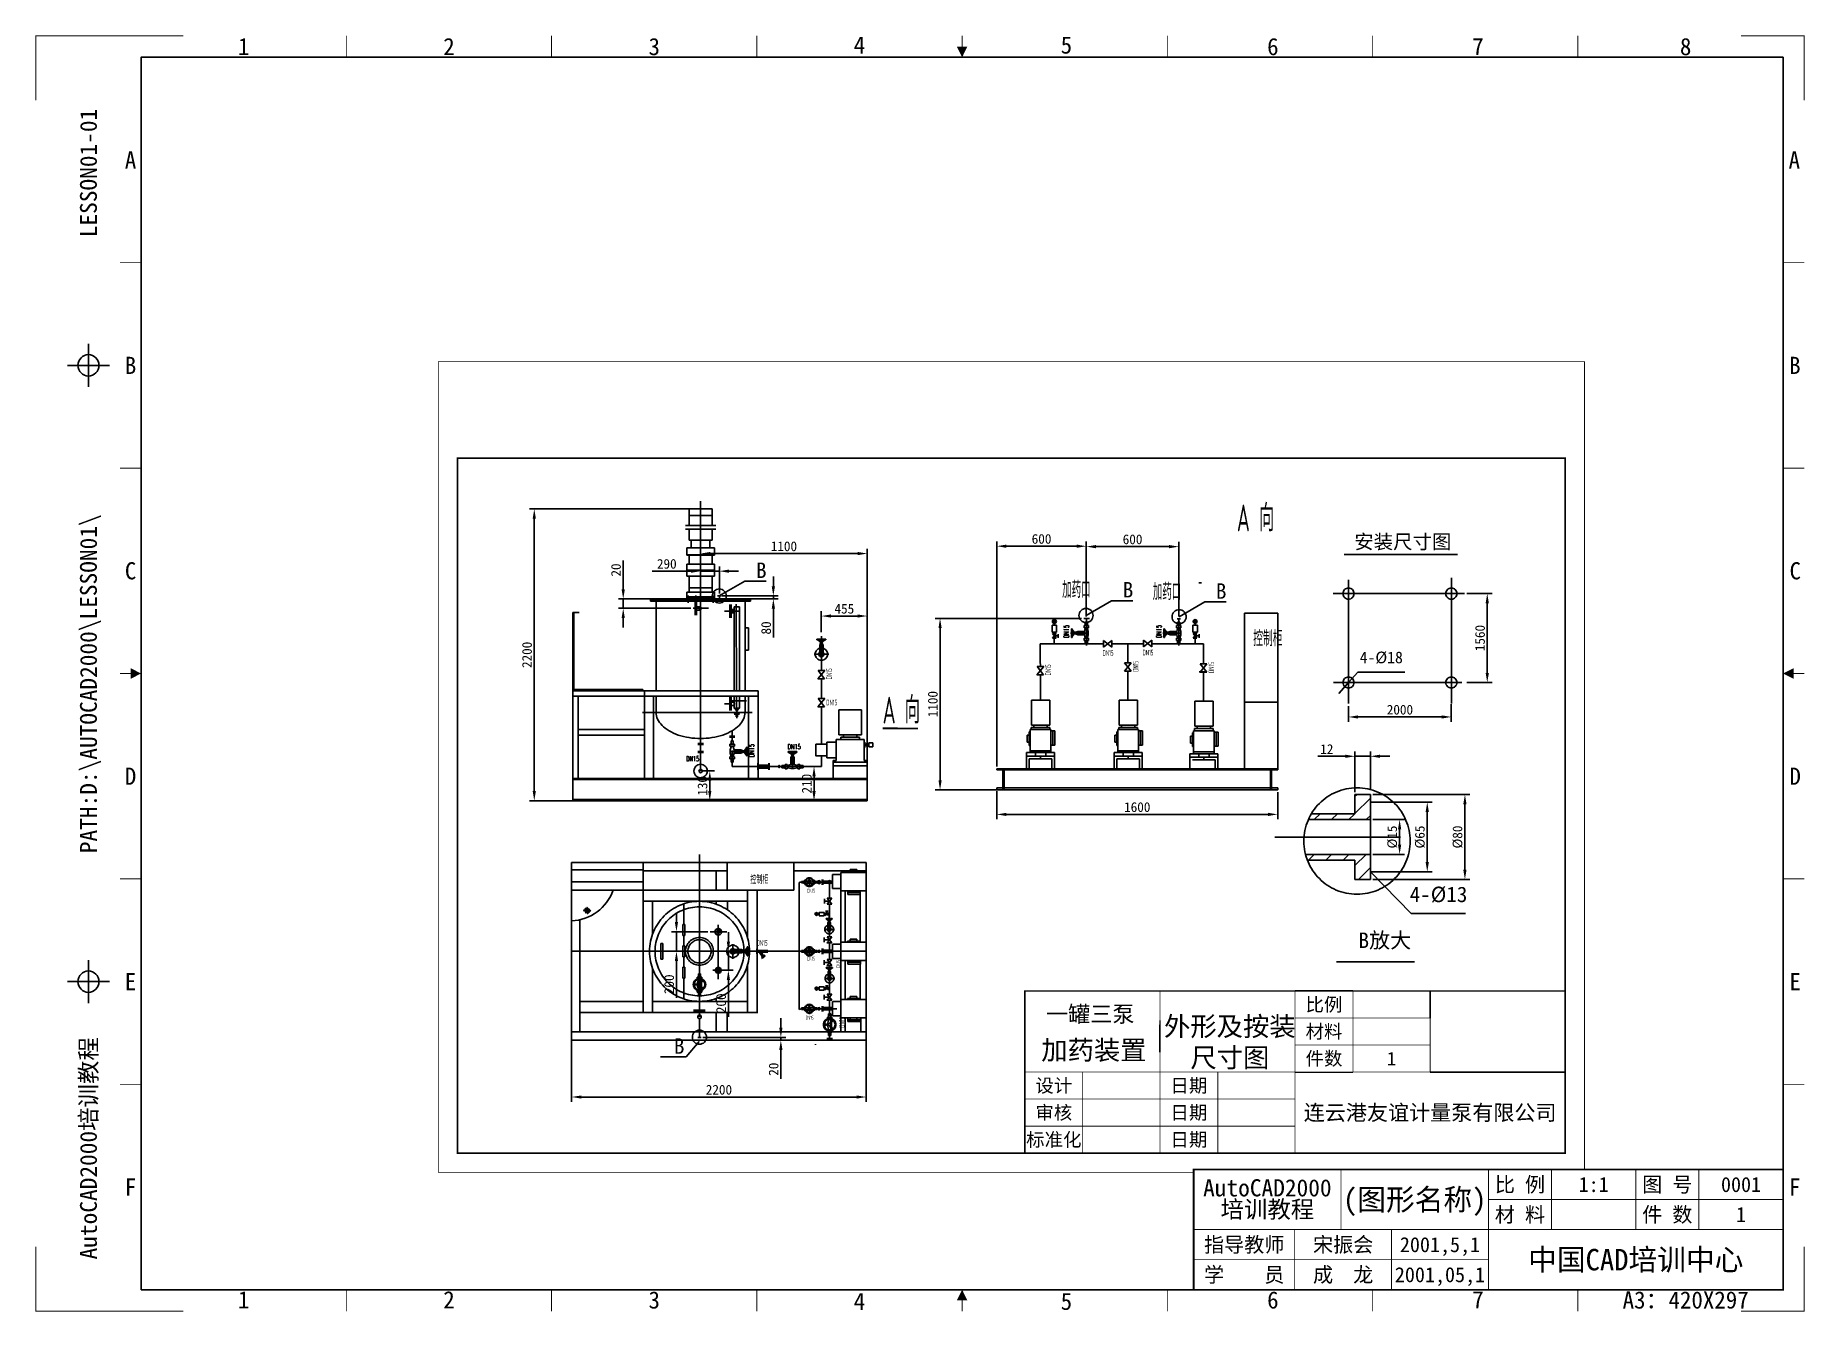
# Paper-space layout 'A3-Hor' of a CAD drawing. Header units: millimetres. Extents: x 0 to 402, y 0 to 290.
# The model-space entities are those that its viewports show. They can reach past a viewport. Long polylines and large blocks are cut down to what shows.
import ezdxf
from ezdxf.enums import TextEntityAlignment as Align

# ---------------------------------------------------------------- set-up
doc = ezdxf.new("R2010")
doc.units = ezdxf.units.MM
doc.header["$PDMODE"] = 35
doc.layers.add('01-轮廓线', color=7, linetype='Continuous', lineweight=35)
doc.layers.add('04-标注', color=3, linetype='Continuous', lineweight=20)
doc.layers.add('05-文字', color=5, linetype='Continuous')
doc.layers.add('标题栏', color=7, linetype='Continuous')
doc.layers.add('视口', color=6, linetype='Continuous', plot=False)
doc.styles.add('HZ0', font='romans', dxfattribs={"width": 0.6, "bigfont": 'hztxt0'})
doc.styles.add('S', font='SimSun.ttf')
doc.styles.add('S1', font='isocp.shx', dxfattribs={"width": 0.6, "height": 4.5, "bigfont": 'chinese.shx'})
doc.styles.add('宋体', font='SimSun.ttf')
doc.dimstyles.new('ISO-25', dxfattribs={"dimtxt": 2.5, "dimasz": 2.5, "dimexe": 1.25, "dimexo": 0.625, "dimtad": 1, "dimtxsty": 'Standard', "dimcen": 2.5, "dimadec": 0, "dimazin": 0, "dimtfac": 1, "dimtmove": 0, "dimatfit": 3, "dimfxl": 0, "dimarcsym": 0})

psp = doc.layouts.new('A3-Hor')

msp = doc.modelspace()

# ---------------------------------------------------------------- texts
at = {"color": 0, "style": 'S1', "width": 0.6}
for s, height, p in [('A 向', 6.912, (281.205, 185.353)), ('加药口', 4.32, (235.919, 168.062)), ('加药口', 4.32, (259.405, 167.513)), ('控制柜', 4.032, (285.426, 155.579)), ('DN15', 1.44, (246.406, 153.13)), ('DN15', 1.44, (256.754, 153.212)), ('A 向', 6.912, (189.428, 135.563)), ('DN15', 1.44, (174.823, 140.286)), ('控制柜', 2.016, (155.108, 94.035))]:
    msp.add_text(s, height=height, dxfattribs=at).set_placement(p)
at = {"color": 0, "style": 'S'}
for s, height, p in [('安装尺寸图', 3.6864, (324.186, 182.645)), ('B', 4, (157.971, 175.25)), ('B', 4, (252.99, 170.195)), ('B', 4, (277.117, 169.861)), ('4-%%C18', 3, (318.613, 152.671)), ('4-%%C13', 4, (333.445, 91.292)), ('B放大', 4, (319.531, 79.402)), ('外形及按装', 5, (279.377, 57.116)), ('B', 4, (136.694, 51.999)), ('加药装置', 5, (244.152, 50.957)), ('尺寸图', 5, (279.377, 49.005))]:
    msp.add_text(s, height=height, dxfattribs=at).set_placement(p, align=Align.MIDDLE_CENTER)
at = {"style": 'HZ0', "width": 0.6}
for p in [(237.681, 157.719), (261.63, 157.719), (156.112, 126.875)]:
    msp.add_text('DN15', height=1.296, rotation=90, dxfattribs=at).set_placement(p)
at = {"color": 0, "style": 'S1', "width": 0.6}
for p in [(176.28, 146.996), (233.013, 148.024), (255.705, 148.945), (275.311, 148.657)]:
    msp.add_text('DN15', height=1.44, rotation=90, dxfattribs=at).set_placement(p)
at = {"style": 'HZ0', "width": 0.6}
for p in [(164.807, 128.91), (138.505, 125.764)]:
    msp.add_text('DN15', height=1.296, dxfattribs=at).set_placement(p)
at = {"color": 0, "style": 'S1', "width": 0.6}
for height, p in [(1.0368, (170.876, 92.218)), (1.44, (158.187, 78.733)), (1.0368, (170.876, 74.63)), (1.0368, (170.483, 59.326))]:
    msp.add_text('DN15', height=height, dxfattribs=at).set_placement(p, align=Align.MIDDLE)
for height, p in [(1.0368, (177.902, 73.277)), (1.44, (178.787, 58.16))]:
    msp.add_text('DN15', height=height, rotation=90, dxfattribs=at).set_placement(p, align=Align.MIDDLE)
at = {"style": 'S'}
for s, height, p in [('比例', 3.5, (303.769, 62.761)), ('材料', 3.5, (303.769, 55.761)), ('件数', 3.5, (303.769, 48.761)), ('设计', 3.5, (233.769, 41.761)), ('日期', 3.5, (268.769, 41.761)), ('审核', 3.5, (233.769, 34.761)), ('日期', 3.5, (268.769, 34.761)), ('连云港友谊计量泵有限公司', 4, (331.269, 34.761)), ('标准化', 3.5, (233.769, 27.761)), ('日期', 3.5, (268.769, 27.761))]:
    msp.add_text(s, height=height, dxfattribs=at).set_placement(p, align=Align.MIDDLE_CENTER)
at = {"color": 0, "style": 'S'}
msp.add_text('一罐三泵', height=4.2, dxfattribs=at).set_placement((231.741, 58.189))
at = {"layer": '04-标注', "color": 0, "style": 'S'}
msp.add_text('1', height=3.5, dxfattribs=at).set_placement((321.269, 48.761), align=Align.MIDDLE_CENTER)

# ---------------------------------------------------------------- blocks, each defined once
blk = doc.blocks.new('A3-Hor标题栏')
at = {"color": 1}
for p, q in [((12.5, 215.25), (12.5, 225.25)), ((17.5, 220.25), (7.5, 220.25)), ((12.5, 81.75), (12.5, 71.75)), ((17.5, 76.75), (7.5, 76.75))]:
    blk.add_line(p, q, dxfattribs=at)
at = {"const_width": 0.2}
for points in [[(35, 297), (0, 297), (0, 282)], [(73.75, 292), (73.75, 297)], [(122.5, 292), (122.5, 297)], [(171.25, 292), (171.25, 297)], [(220, 292), (220, 297)], [(268.75, 292), (268.75, 297)], [(317.5, 292), (317.5, 297)], [(366.25, 292), (366.25, 297)], [(420, 282), (420, 297), (405, 297)], [(25, 244.17), (20, 244.17)], [(415, 244.17), (420, 244.17)], [(25, 196.33), (20, 196.33)], [(415, 196.33), (420, 196.33)], [(25, 148.5), (20, 148.5)], [(415, 148.5), (420, 148.5)], [(25, 100.67), (20, 100.67)], [(415, 100.67), (420, 100.67)], [(25, 52.83), (20, 52.83)], [(415, 52.83), (420, 52.83)], [(310, 19), (310, 33)], [(345, 5), (345, 33)], [(360, 19), (360, 33)], [(380, 19), (380, 33)], [(395, 19), (395, 33)], [(345, 26), (415, 26)], [(275, 19), (415, 19)], [(299, 5), (299, 19)], [(322, 5), (322, 19)], [(0, 15), (0, 0), (35, 0)], [(405, 0), (420, 0), (420, 15)], [(275, 12), (345, 12)], [(73.75, 5), (73.75, 0)], [(122.5, 5), (122.5, 0)], [(171.25, 5), (171.25, 0)], [(220, 5), (220, 0)], [(268.75, 5), (268.75, 0)], [(317.5, 5), (317.5, 0)], [(325, 5), (320, 5)], [(366.25, 5), (366.25, 0)]]:
    blk.add_lwpolyline(points, dxfattribs=at)
for points in [[(220, 294.5, 2.5, 0, 0), (220, 292, 0, 0, 0)], [(22.5, 148.5, 2.5, 0, 0), (25, 148.5, 0, 0, 0)], [(417.5, 148.5, 2.5, 0, 0), (415, 148.5, 0, 0, 0)], [(220, 2.5, 2.5, 0, 0), (220, 5, 0, 0, 0)]]:
    blk.add_lwpolyline(points, format="xyseb")
for points, const_width in [([(415, 5), (415, 292), (25, 292), (25, 5)], 0.2), ([(275, 5), (415, 5), (415, 33), (275, 33)], 0.4)]:
    blk.add_lwpolyline(points, close=True, dxfattribs=dict(const_width=const_width))
for centre in [(12.5, 220.25), (12.5, 76.75)]:
    blk.add_circle(centre, 2.5)
at = {"style": 'S'}
for s, height, p in [('4', 4, (195.62, 294.86)), ('5', 4, (244.77, 294.86)), ('1', 4, (49.38, 294.5)), ('2', 4, (98.13, 294.5)), ('3', 4, (146.88, 294.5)), ('6', 4, (293.81, 294.5)), ('7', 4, (342.52, 294.5)), ('8', 4, (391.85, 294.5)), ('A', 4, (22.5, 268.08)), ('A', 4, (417.66, 268.08)), ('B', 4, (22.5, 220.25)), ('B', 4, (417.79, 220.25)), ('C', 4, (22.5, 172.42)), ('C', 4, (417.88, 172.42)), ('D', 4, (22.5, 124.58)), ('D', 4, (417.86, 124.58)), ('E', 4, (22.5, 76.75)), ('E', 4, (417.86, 76.75)), ('F', 4, (22.5, 28.92)), ('比 例', 3.5, (352.5, 29.5)), ('图 号', 3.5, (387.5, 29.5)), ('F', 4, (417.74, 28.92)), ('材 料', 3.5, (352.5, 22.5)), ('件 数', 3.5, (387.5, 22.5)), ('指导教师', 3.5, (287, 15.5)), ('学    员', 3.5, (287, 8.5)), ('1', 4, (49.38, 2.66)), ('2', 4, (98.13, 2.66)), ('3', 4, (146.88, 2.61)), ('4', 4, (195.62, 2.3)), ('5', 4, (244.77, 2.3)), ('6', 4, (293.81, 2.61)), ('7', 4, (342.52, 2.66)), ('A3：420X297', 4, (391.85, 2.61))]:
    blk.add_text(s, height=height, dxfattribs=at).set_placement(p, align=Align.MIDDLE_CENTER)
at = {"insert": (292.5, 26), "char_height": 4, "width": 35, "attachment_point": 5, "line_spacing_factor": 0.75}
blk.add_mtext('{\\f宋体|b0|i0|c134|p2;AutoCAD2000\\P培训教程}', dxfattribs=at)
at = {"color": 5, "style": '宋体'}
for tag, p in [('LESSON01-01', (12.5, 250.09)), ('PATH:D:\\AUTOCAD2000\\LESSON01\\', (12.5, 106.65)), ('AUTOCAD2000培训教程', (12.5, 12.05))]:
    blk.add_attdef(tag, text='', height=4, rotation=90, dxfattribs=at).set_placement(p, align=Align.MIDDLE_LEFT)
at = {"color": 5, "style": 'S'}
for tag, height, p in [('(图形名称)', 5, (327.5, 26)), ('(比例)', 3.5, (370, 29.5)), ('(图号)', 3.5, (405, 29.5)), ('(材料)', 3.5, (370, 22.5)), ('(件数)', 3.5, (405, 22.5)), ('(教师签名)', 3.5, (310.5, 15.5)), ('(日期1)', 3.5, (333.5, 15.5)), ('(单位名称)', 5, (380, 12)), ('(学员签名)', 3.5, (310.5, 8.5)), ('（日期2）', 3.5, (333.5, 8.5))]:
    blk.add_attdef(tag, text='', height=height, dxfattribs=at).set_placement(p, align=Align.MIDDLE_CENTER)
blk = doc.blocks.new('*D41')
at = {"color": 0, "lineweight": -2}
for p, q in [((310.12, 140.07), (310.12, 136)), ((336.76, 140.59), (336.76, 136)), ((312.62, 137.25), (334.26, 137.25))]:
    blk.add_line(p, q, dxfattribs=at)
at = {"color": 0}
for points in [[(312.62, 137.66), (312.62, 136.83), (310.12, 137.25)], [(334.26, 137.66), (334.26, 136.83), (336.76, 137.25)]]:
    blk.add_solid(points, dxfattribs=at)
at = {"layer": 'Defpoints', "color": 0}
for p in [(310.12, 140.69), (336.76, 141.21), (336.76, 137.25)]:
    blk.add_point(p, dxfattribs=at)
at = {"color": 0, "insert": (323.44, 139.12), "char_height": 2.5, "attachment_point": 5}
blk.add_mtext('\\A1;2000', dxfattribs=at)
blk = doc.blocks.new('*D42')
at = {"color": 0, "lineweight": -2}
for p, q in [((340.8, 169.21), (347.32, 169.21)), ((346.07, 166.71), (346.07, 148.67)), ((340.8, 146.17), (347.32, 146.17))]:
    blk.add_line(p, q, dxfattribs=at)
at = {"color": 0}
for points in [[(345.65, 166.71), (346.49, 166.71), (346.07, 169.21)], [(345.65, 148.67), (346.49, 148.67), (346.07, 146.17)]]:
    blk.add_solid(points, dxfattribs=at)
at = {"layer": 'Defpoints', "color": 0}
for p in [(340.18, 169.21), (340.18, 146.17), (346.07, 146.17)]:
    blk.add_point(p, dxfattribs=at)
at = {"color": 0, "insert": (344.2, 157.69), "char_height": 2.5, "attachment_point": 5, "rotation": 90}
blk.add_mtext('\\A1;1560', dxfattribs=at)
blk = doc.blocks.new('*D43')
at = {"color": 0, "lineweight": -2}
for p, q in [((316.42, 110.65), (324.61, 110.65)), ((323.36, 108.15), (323.36, 104.15)), ((316.42, 101.65), (324.61, 101.65))]:
    blk.add_line(p, q, dxfattribs=at)
at = {"color": 0}
for points in [[(322.94, 108.15), (323.77, 108.15), (323.36, 110.65)], [(322.94, 104.15), (323.77, 104.15), (323.36, 101.65)]]:
    blk.add_solid(points, dxfattribs=at)
at = {"layer": 'Defpoints', "color": 0}
for p in [(315.79, 110.65), (315.79, 101.65), (323.36, 101.65)]:
    blk.add_point(p, dxfattribs=at)
at = {"color": 0, "insert": (321.48, 106.15), "char_height": 2.5, "attachment_point": 5, "rotation": 90}
blk.add_mtext('\\A1;%%C15', dxfattribs=at)
blk = doc.blocks.new('*D44')
at = {"color": 0, "lineweight": -2}
for p, q in [((316.42, 115.15), (331.77, 115.15)), ((330.52, 112.65), (330.52, 99.65)), ((320.31, 97.15), (331.77, 97.15))]:
    blk.add_line(p, q, dxfattribs=at)
at = {"color": 0}
for points in [[(330.1, 112.65), (330.94, 112.65), (330.52, 115.15)], [(330.1, 99.65), (330.94, 99.65), (330.52, 97.15)]]:
    blk.add_solid(points, dxfattribs=at)
at = {"layer": 'Defpoints', "color": 0}
for p in [(315.79, 115.15), (319.68, 97.15), (330.52, 97.15)]:
    blk.add_point(p, dxfattribs=at)
at = {"color": 0, "insert": (328.65, 106.15), "char_height": 2.5, "attachment_point": 5, "rotation": 90}
blk.add_mtext('\\A1;%%C65', dxfattribs=at)
blk = doc.blocks.new('*D45')
at = {"color": 0, "lineweight": -2}
for p, q in [((316.42, 117.15), (341.53, 117.15)), ((340.28, 114.65), (340.28, 97.65)), ((316.42, 95.15), (341.53, 95.15))]:
    blk.add_line(p, q, dxfattribs=at)
at = {"color": 0}
for points in [[(339.86, 114.65), (340.69, 114.65), (340.28, 117.15)], [(339.86, 97.65), (340.69, 97.65), (340.28, 95.15)]]:
    blk.add_solid(points, dxfattribs=at)
at = {"layer": 'Defpoints', "color": 0}
for p in [(315.79, 117.15), (315.79, 95.15), (340.28, 95.15)]:
    blk.add_point(p, dxfattribs=at)
at = {"color": 0, "insert": (338.4, 106.15), "char_height": 2.5, "attachment_point": 5, "rotation": 90}
blk.add_mtext('\\A1;%%C80', dxfattribs=at)
blk = doc.blocks.new('*D46')
at = {"color": 0, "lineweight": -2}
for p, q in [((309.29, 127.06), (302.21, 127.06)), ((311.79, 117.77), (311.79, 128.31)), ((315.79, 127.06), (311.79, 127.06)), ((315.79, 118.4), (315.79, 128.31)), ((318.29, 127.06), (320.79, 127.06))]:
    blk.add_line(p, q, dxfattribs=at)
at = {"color": 0}
for points in [[(309.29, 127.48), (309.29, 126.64), (311.79, 127.06)], [(318.29, 127.48), (318.29, 126.64), (315.79, 127.06)]]:
    blk.add_solid(points, dxfattribs=at)
at = {"layer": 'Defpoints', "color": 0}
for p in [(311.79, 127.06), (311.79, 117.15), (315.79, 117.77)]:
    blk.add_point(p, dxfattribs=at)
at = {"color": 0, "insert": (304.5, 128.93), "char_height": 2.5, "attachment_point": 5}
blk.add_mtext('\\A1;12', dxfattribs=at)
blk = doc.blocks.new('*D47')
at = {"color": 0, "lineweight": -2}
for p, q in [((139.74, 175.01), (129.74, 175.01)), ((142.24, 163.15), (142.24, 176.26)), ((147.11, 175.01), (142.24, 175.01)), ((147.11, 169.21), (147.11, 176.26)), ((149.61, 175.01), (152.11, 175.01))]:
    blk.add_line(p, q, dxfattribs=at)
at = {"color": 0}
for points in [[(139.74, 175.43), (139.74, 174.6), (142.24, 175.01)], [(149.61, 175.43), (149.61, 174.6), (147.11, 175.01)]]:
    blk.add_solid(points, dxfattribs=at)
at = {"layer": 'Defpoints', "color": 0}
for p in [(142.24, 175.01), (147.11, 168.59), (142.24, 162.52)]:
    blk.add_point(p, dxfattribs=at)
at = {"color": 0, "insert": (133.49, 176.89), "char_height": 2.5, "attachment_point": 5}
blk.add_mtext('\\A1;290', dxfattribs=at)
blk = doc.blocks.new('*D48')
at = {"color": 0, "lineweight": -2}
for p, q in [((173.53, 159.17), (173.53, 164.64)), ((182.94, 163.39), (176.03, 163.39)), ((185.44, 126.58), (185.44, 164.64))]:
    blk.add_line(p, q, dxfattribs=at)
at = {"color": 0}
for points in [[(176.03, 163.81), (176.03, 162.98), (173.53, 163.39)], [(182.94, 163.81), (182.94, 162.98), (185.44, 163.39)]]:
    blk.add_solid(points, dxfattribs=at)
at = {"layer": 'Defpoints', "color": 0}
for p in [(173.53, 163.39), (173.53, 158.54), (185.44, 125.96)]:
    blk.add_point(p, dxfattribs=at)
at = {"color": 0, "insert": (179.49, 165.27), "char_height": 2.5, "attachment_point": 5}
blk.add_mtext('\\A1;455', dxfattribs=at)
blk = doc.blocks.new('*D49')
at = {"color": 0, "lineweight": -2}
for p, q in [((142.24, 171.46), (142.24, 180.82)), ((182.94, 179.57), (144.74, 179.57)), ((185.44, 160.21), (185.44, 180.82))]:
    blk.add_line(p, q, dxfattribs=at)
at = {"color": 0}
for points in [[(144.74, 179.99), (144.74, 179.16), (142.24, 179.57)], [(182.94, 179.99), (182.94, 179.16), (185.44, 179.57)]]:
    blk.add_solid(points, dxfattribs=at)
at = {"layer": 'Defpoints', "color": 0}
for p in [(142.24, 179.57), (142.24, 170.84), (185.44, 159.58)]:
    blk.add_point(p, dxfattribs=at)
at = {"color": 0, "insert": (163.84, 181.45), "char_height": 2.5, "attachment_point": 5}
blk.add_mtext('\\A1;1100', dxfattribs=at)
blk = doc.blocks.new('*D50')
at = {"color": 0, "lineweight": -2}
for p, q in [((142.86, 123.25), (145.87, 123.25)), ((144.62, 120.75), (144.62, 118.04)), ((142.86, 115.54), (145.87, 115.54))]:
    blk.add_line(p, q, dxfattribs=at)
at = {"color": 0}
for points in [[(144.21, 120.75), (145.04, 120.75), (144.62, 123.25)], [(144.21, 118.04), (145.04, 118.04), (144.62, 115.54)]]:
    blk.add_solid(points, dxfattribs=at)
at = {"layer": 'Defpoints', "color": 0}
for p in [(142.24, 123.25), (142.24, 115.54), (144.62, 115.54)]:
    blk.add_point(p, dxfattribs=at)
at = {"color": 0, "insert": (142.75, 119.4), "char_height": 2.5, "attachment_point": 5, "rotation": 90}
blk.add_mtext('\\A1;130', dxfattribs=at)
blk = doc.blocks.new('*D51')
at = {"color": 0, "lineweight": -2}
for p, q in [((161.1, 171.09), (161.1, 173.59)), ((147.74, 168.59), (162.35, 168.59)), ((153.02, 167.81), (162.35, 167.81)), ((161.1, 168.59), (161.1, 167.81)), ((161.1, 165.31), (161.1, 157.81))]:
    blk.add_line(p, q, dxfattribs=at)
at = {"color": 0}
for points in [[(160.68, 171.09), (161.52, 171.09), (161.1, 168.59)], [(160.68, 165.31), (161.52, 165.31), (161.1, 167.81)]]:
    blk.add_solid(points, dxfattribs=at)
at = {"layer": 'Defpoints', "color": 0}
for p in [(147.11, 168.59), (152.39, 167.81), (161.1, 167.81)]:
    blk.add_point(p, dxfattribs=at)
at = {"color": 0, "insert": (159.23, 160.31), "char_height": 2.5, "attachment_point": 5, "rotation": 90}
blk.add_mtext('\\A1;80', dxfattribs=at)
blk = doc.blocks.new('*D52')
at = {"color": 0, "lineweight": -2}
for p, q in [((141.61, 191.12), (97.9, 191.12)), ((99.15, 188.62), (99.15, 118.04)), ((119.18, 115.54), (97.9, 115.54))]:
    blk.add_line(p, q, dxfattribs=at)
at = {"color": 0}
for points in [[(98.74, 188.62), (99.57, 188.62), (99.15, 191.12)], [(98.74, 118.04), (99.57, 118.04), (99.15, 115.54)]]:
    blk.add_solid(points, dxfattribs=at)
at = {"layer": 'Defpoints', "color": 0}
for p in [(142.24, 191.12), (99.15, 115.54), (119.8, 115.54)]:
    blk.add_point(p, dxfattribs=at)
at = {"color": 0, "insert": (97.28, 153.33), "char_height": 2.5, "attachment_point": 5, "rotation": 90}
blk.add_mtext('\\A1;2200', dxfattribs=at)
blk = doc.blocks.new('*D33')
at = {"color": 0, "lineweight": -2}
for p, q in [((185.16, 57.04), (185.16, 37.55)), ((108.84, 48.32), (108.84, 37.55)), ((111.34, 38.8), (182.66, 38.8))]:
    blk.add_line(p, q, dxfattribs=at)
at = {"color": 0}
for points in [[(111.34, 39.21), (111.34, 38.38), (108.84, 38.8)], [(182.66, 39.21), (182.66, 38.38), (185.16, 38.8)]]:
    blk.add_solid(points, dxfattribs=at)
at = {"layer": 'Defpoints', "color": 0}
for p in [(185.16, 57.66), (108.84, 48.94), (185.16, 38.8)]:
    blk.add_point(p, dxfattribs=at)
at = {"color": 0, "insert": (147, 40.67), "char_height": 2.5, "attachment_point": 5}
blk.add_mtext('\\A1;2200', dxfattribs=at)
blk = doc.blocks.new('*D34')
at = {"color": 0, "lineweight": -2}
for p, q in [((149.44, 79.04), (149.44, 81.54)), ((146.72, 76.54), (150.69, 76.54)), ((149.44, 76.54), (149.44, 71.62)), ((146.02, 71.62), (150.69, 71.62)), ((149.44, 69.12), (149.44, 59.54))]:
    blk.add_line(p, q, dxfattribs=at)
at = {"color": 0}
for points in [[(149.03, 79.04), (149.86, 79.04), (149.44, 76.54)], [(149.03, 69.12), (149.86, 69.12), (149.44, 71.62)]]:
    blk.add_solid(points, dxfattribs=at)
at = {"layer": 'Defpoints', "color": 0}
for p in [(146.1, 76.54), (145.39, 71.62), (149.44, 71.62)]:
    blk.add_point(p, dxfattribs=at)
at = {"color": 0, "insert": (147.57, 63.08), "char_height": 2.5, "attachment_point": 5, "rotation": 90}
blk.add_mtext('\\A1;200', dxfattribs=at)
blk = doc.blocks.new('*D35')
at = {"color": 0, "lineweight": -2}
for p, q in [((135.99, 84.11), (135.99, 86.61)), ((144.13, 81.61), (134.74, 81.61)), ((135.99, 81.61), (135.99, 76.54)), ((144.13, 76.54), (134.74, 76.54)), ((135.99, 74.04), (135.99, 64.45))]:
    blk.add_line(p, q, dxfattribs=at)
at = {"color": 0}
for points in [[(135.57, 84.11), (136.4, 84.11), (135.99, 81.61)], [(135.57, 74.04), (136.4, 74.04), (135.99, 76.54)]]:
    blk.add_solid(points, dxfattribs=at)
at = {"layer": 'Defpoints', "color": 0}
for p in [(144.75, 81.61), (135.99, 76.54), (144.75, 76.54)]:
    blk.add_point(p, dxfattribs=at)
at = {"color": 0, "insert": (134.11, 68), "char_height": 2.5, "attachment_point": 5, "rotation": 90}
blk.add_mtext('\\A1;200', dxfattribs=at)
blk = doc.blocks.new('*D38')
at = {"color": 0, "lineweight": -2}
for p, q in [((163.04, 56.72), (163.04, 59.22)), ((142.79, 54.22), (164.29, 54.22)), ((147.62, 53.5), (164.29, 53.5)), ((163.04, 54.22), (163.04, 53.5)), ((163.04, 51), (163.04, 43.5))]:
    blk.add_line(p, q, dxfattribs=at)
at = {"color": 0}
for points in [[(162.62, 56.72), (163.46, 56.72), (163.04, 54.22)], [(162.62, 51), (163.46, 51), (163.04, 53.5)]]:
    blk.add_solid(points, dxfattribs=at)
at = {"layer": 'Defpoints', "color": 0}
for p in [(142.17, 54.22), (147, 53.5), (163.04, 53.5)]:
    blk.add_point(p, dxfattribs=at)
at = {"color": 0, "insert": (161.17, 46), "char_height": 2.5, "attachment_point": 5, "rotation": 90}
blk.add_mtext('\\A1;20', dxfattribs=at)
blk = doc.blocks.new('*D39')
at = {"color": 0, "lineweight": -2}
for p, q in [((122.2, 170.31), (122.2, 177.81)), ((136.03, 167.81), (120.95, 167.81)), ((139.73, 165.4), (120.95, 165.4)), ((122.2, 165.4), (122.2, 167.81)), ((122.2, 162.9), (122.2, 160.4))]:
    blk.add_line(p, q, dxfattribs=at)
at = {"color": 0}
for points in [[(121.79, 170.31), (122.62, 170.31), (122.2, 167.81)], [(121.79, 162.9), (122.62, 162.9), (122.2, 165.4)]]:
    blk.add_solid(points, dxfattribs=at)
at = {"layer": 'Defpoints', "color": 0}
for p in [(122.2, 167.81), (136.65, 167.81), (140.36, 165.4)]:
    blk.add_point(p, dxfattribs=at)
at = {"color": 0, "insert": (120.33, 175.31), "char_height": 2.5, "attachment_point": 5, "rotation": 90}
blk.add_mtext('\\A1;20', dxfattribs=at)
blk = doc.blocks.new('*D40')
at = {"color": 0, "lineweight": -2}
for p, q in [((171.01, 124.4), (170.39, 124.4)), ((171.64, 121.9), (171.64, 118.04)), ((171.01, 115.54), (170.39, 115.54))]:
    blk.add_line(p, q, dxfattribs=at)
at = {"color": 0}
for points in [[(171.22, 121.9), (172.05, 121.9), (171.64, 124.4)], [(171.22, 118.04), (172.05, 118.04), (171.64, 115.54)]]:
    blk.add_solid(points, dxfattribs=at)
at = {"layer": 'Defpoints', "color": 0}
for p in [(171.64, 124.4), (171.64, 115.54), (171.64, 115.54)]:
    blk.add_point(p, dxfattribs=at)
at = {"color": 0, "insert": (169.76, 119.97), "char_height": 2.5, "attachment_point": 5, "rotation": 90}
blk.add_mtext('\\A1;210', dxfattribs=at)
blk = doc.blocks.new('*D59')
at = {"color": 0, "lineweight": -2}
for p, q in [((218.99, 118.01), (218.99, 110.76)), ((291.79, 117.73), (291.79, 110.76)), ((289.29, 112.01), (221.49, 112.01))]:
    blk.add_line(p, q, dxfattribs=at)
at = {"color": 0}
for points in [[(221.49, 112.42), (221.49, 111.59), (218.99, 112.01)], [(289.29, 112.42), (289.29, 111.59), (291.79, 112.01)]]:
    blk.add_solid(points, dxfattribs=at)
at = {"layer": 'Defpoints', "color": 0}
for p in [(218.99, 118.64), (291.79, 118.35), (218.99, 112.01)]:
    blk.add_point(p, dxfattribs=at)
at = {"color": 0, "insert": (255.39, 113.88), "char_height": 2.5, "attachment_point": 5}
blk.add_mtext('\\A1;1600', dxfattribs=at)
blk = doc.blocks.new('*D60')
at = {"color": 0, "lineweight": -2}
for p, q in [((240.92, 162.78), (203.04, 162.78)), ((204.29, 160.28), (204.29, 120.85)), ((219.89, 118.35), (203.04, 118.35))]:
    blk.add_line(p, q, dxfattribs=at)
at = {"color": 0}
for points in [[(203.88, 160.28), (204.71, 160.28), (204.29, 162.78)], [(203.88, 120.85), (204.71, 120.85), (204.29, 118.35)]]:
    blk.add_solid(points, dxfattribs=at)
at = {"layer": 'Defpoints', "color": 0}
for p in [(241.55, 162.78), (204.29, 118.35), (220.52, 118.35)]:
    blk.add_point(p, dxfattribs=at)
at = {"color": 0, "insert": (202.42, 140.57), "char_height": 2.5, "attachment_point": 5, "rotation": 90}
blk.add_mtext('\\A1;1100', dxfattribs=at)
blk = doc.blocks.new('*D61')
at = {"color": 0, "lineweight": -2}
for p, q in [((218.99, 124.45), (218.99, 182.73)), ((221.49, 181.48), (239.69, 181.48)), ((242.19, 163.28), (242.19, 182.73))]:
    blk.add_line(p, q, dxfattribs=at)
at = {"color": 0}
for points in [[(221.49, 181.9), (221.49, 181.06), (218.99, 181.48)], [(239.69, 181.9), (239.69, 181.06), (242.19, 181.48)]]:
    blk.add_solid(points, dxfattribs=at)
at = {"layer": 'Defpoints', "color": 0}
for p in [(242.19, 181.48), (242.19, 162.65), (218.99, 123.82)]:
    blk.add_point(p, dxfattribs=at)
at = {"color": 0, "insert": (230.59, 183.36), "char_height": 2.5, "attachment_point": 5}
blk.add_mtext('\\A1;600', dxfattribs=at)
blk = doc.blocks.new('*D62')
at = {"color": 0, "lineweight": -2}
for p, q in [((242.19, 167.02), (242.19, 182.62)), ((263.64, 181.37), (244.69, 181.37)), ((266.14, 163.28), (266.14, 182.62))]:
    blk.add_line(p, q, dxfattribs=at)
at = {"color": 0}
for points in [[(244.69, 181.79), (244.69, 180.95), (242.19, 181.37)], [(263.64, 181.79), (263.64, 180.95), (266.14, 181.37)]]:
    blk.add_solid(points, dxfattribs=at)
at = {"layer": 'Defpoints', "color": 0}
for p in [(242.19, 181.37), (242.19, 166.4), (266.14, 162.65)]:
    blk.add_point(p, dxfattribs=at)
at = {"color": 0, "insert": (254.17, 183.25), "char_height": 2.5, "attachment_point": 5}
blk.add_mtext('\\A1;600', dxfattribs=at)

# ---------------------------------------------------------------- dimensions: what is measured, and where the dimension line sits
at = {"color": 0}
for base, p1, p2, text, picture, middle in [((99.152, 115.543), (142.237, 191.122), (119.802, 115.543), '2200', '*D52', (97.277, 153.332)), ((122.203, 167.815), (140.36, 165.396), (136.653, 167.815), '20', '*D39', (120.328, 175.315)), ((161.101, 167.815), (147.114, 168.586), (152.391, 167.815), '80', '*D51', (159.226, 160.315)), ((346.07, 146.173), (340.178, 169.213), (340.178, 146.173), '1560', '*D42', (344.195, 157.693)), ((204.295, 118.351), (241.547, 162.781), (220.517, 118.351), '1100', '*D60', (202.42, 140.566)), ((171.636, 115.543), (171.636, 124.398), (171.636, 115.543), '210', '*D40', (169.761, 119.97)), ((144.625, 115.543), (142.237, 123.249), (142.237, 115.543), '130', '*D50', (142.75, 119.396)), ((340.278, 95.149), (315.795, 117.149), (315.795, 95.149), '%%C80', '*D45', (338.403, 106.149)), ((330.52, 97.149), (315.795, 115.149), (319.681, 97.149), '%%C65', '*D44', (328.645, 106.149)), ((323.357, 101.649), (315.795, 110.649), (315.795, 101.649), '%%C15', '*D43', (321.482, 106.149)), ((135.988, 76.537), (144.754, 81.615), (144.754, 76.537), '200', '*D35', (134.113, 67.996)), ((149.442, 71.62), (146.096, 76.537), (145.394, 71.62), '200', '*D34', (147.567, 63.078)), ((163.041, 53.497), (142.166, 54.216), (146.999, 53.497), '20', '*D38', (161.166, 45.997))]:
    dim = msp.add_linear_dim(base=base, p1=p1, p2=p2, angle=90, text=text, dimstyle='ISO-25', override={"dimtp": -0.009, "dimtm": 0.034, "dimtfac": 0.5, "dimtolj": 1}, dxfattribs=at)
    dim.commit()
    dim.dimension.update_dxf_attribs({"geometry": picture, "text_midpoint": middle})
for base, p1, p2, text, picture, middle in [((242.193, 181.481), (218.99, 123.823), (242.193, 162.65), '600', '*D61', (230.591, 183.356)), ((242.193, 181.371), (266.142, 162.65), (242.193, 166.399), '600', '*D62', (254.168, 183.246)), ((142.237, 179.574), (185.437, 159.581), (142.237, 170.839), '1100', '*D49', (163.837, 181.449)), ((142.237, 175.012), (147.114, 168.586), (142.237, 162.522), '290', '*D47', (133.487, 176.887)), ((173.534, 163.394), (185.437, 125.957), (173.534, 158.544), '455', '*D48', (179.486, 165.269)), ((336.764, 137.246), (310.124, 140.694), (336.764, 141.215), '2000', '*D41', (323.444, 139.121)), ((311.795, 127.059), (315.795, 117.774), (311.795, 117.149), '12', '*D46', (304.503, 128.934)), ((218.99, 112.006), (291.79, 118.351), (218.99, 118.639), '1600', '*D59', (255.39, 113.881)), ((185.159, 38.797), (108.839, 48.942), (185.159, 57.662), '2200', '*D33', (146.999, 40.672))]:
    dim = msp.add_linear_dim(base=base, p1=p1, p2=p2, text=text, dimstyle='ISO-25', override={"dimtp": -0.009, "dimtm": 0.034, "dimtfac": 0.5, "dimtolj": 1}, dxfattribs=at)
    dim.commit()
    dim.dimension.update_dxf_attribs({"geometry": picture, "text_midpoint": middle})

# ---------------------------------------------------------------- hatches: boundary and pattern name
h = msp.add_hatch()
h.set_pattern_fill('ANSI31', color=0, style=0)
h.set_pattern_definition([(45, (2.82, 0.791), (-2.245064, 2.245064), [])])
h.paths.add_polyline_path([(315.795, 117.149), (311.795, 117.149), (311.795, 112.149), (306.795, 112.149), (300.482, 112.149, 0.0306481), (299.709, 110.649), (305.29, 110.649), (315.795, 110.649)])
h.paths.add_polyline_path([(315.795, 101.649), (304.059, 101.649), (298.983, 101.649, 0.0286129), (299.465, 100.149), (304.861, 100.149), (311.795, 100.149), (311.795, 95.149), (315.795, 95.149)])

# ---------------------------------------------------------------- linework, layer by layer
at = {"color": 0}
for p, q in [((142.237, 191.122), (142.237, 193.185)), ((139.246, 191.122), (139.246, 186.874)), ((139.246, 191.122), (145.228, 191.122)), ((139.246, 189.436), (145.228, 189.436)), ((142.237, 191.122), (142.237, 167.815)), ((145.228, 191.122), (145.228, 186.874)), ((138.364, 186.874), (146.237, 186.874)), ((138.364, 185.864), (146.237, 185.864)), ((139.246, 185.864), (139.246, 183.087)), ((145.228, 185.864), (145.228, 183.087)), ((138.648, 181.034), (138.648, 179.207)), ((138.648, 181.034), (145.826, 181.034)), ((138.648, 181.021), (138.648, 179.194)), ((138.648, 181.021), (145.826, 181.021)), ((138.648, 179.207), (145.826, 179.207)), ((138.648, 179.194), (145.826, 179.194)), ((139.246, 183.087), (145.228, 183.087)), ((139.246, 179.207), (139.246, 176.836)), ((139.246, 179.194), (139.246, 177.804)), ((139.845, 183.087), (139.845, 181.021)), ((144.63, 183.087), (144.63, 181.021)), ((145.228, 179.207), (145.228, 176.836)), ((145.228, 179.194), (145.228, 177.804)), ((145.826, 181.034), (145.826, 179.207)), ((145.826, 181.021), (145.826, 179.194)), ((309.028, 179.373), (338.316, 179.373)), ((138.648, 176.836), (138.648, 173.74)), ((138.648, 176.836), (145.826, 176.836)), ((138.648, 175.291), (145.826, 175.291)), ((145.826, 176.836), (145.826, 173.74)), ((138.648, 173.74), (145.826, 173.74)), ((138.648, 169.612), (138.648, 167.815)), ((138.648, 169.612), (145.826, 169.612)), ((139.246, 173.74), (139.246, 169.612)), ((139.357, 170.672), (145.117, 170.672)), ((145.228, 173.74), (145.228, 169.612)), ((145.826, 169.612), (145.826, 167.815)), ((147.091, 168.586), (153.726, 172.417)), ((153.726, 172.417), (159.258, 172.417)), ((271.377, 171.996), (272.015, 171.996)), ((310.124, 142.833), (310.124, 172.779)), ((336.764, 141.735), (336.764, 173.249)), ((145.664, 167.815), (129.277, 167.815)), ((155.197, 167.815), (129.277, 167.815)), ((129.277, 167.216), (129.277, 167.815)), ((129.277, 167.515), (145.664, 167.515)), ((145.664, 167.216), (129.277, 167.216)), ((155.197, 167.216), (129.277, 167.216)), ((130.717, 144.055), (130.717, 167.216)), ((138.648, 168.368), (145.826, 168.368)), ((138.648, 168.114), (145.826, 168.114)), ((138.648, 167.815), (145.826, 167.815)), ((139.013, 166.792), (139.013, 168.681)), ((140.36, 165.396), (144.262, 165.396)), ((140.869, 163.641), (140.869, 167.097)), ((141.029, 166.792), (141.029, 168.681)), ((141.029, 166.792), (141.029, 168.681)), ((141.157, 163.641), (141.157, 167.097)), ((141.157, 165.801), (141.933, 165.801)), ((142.237, 165.396), (142.237, 131.671)), ((145.462, 166.792), (145.462, 168.681)), ((145.664, 167.515), (155.197, 167.515)), ((146.587, 168.586), (147.595, 168.586)), ((147.114, 168.586), (147.114, 167.815)), ((149.842, 162.895), (149.842, 166.351)), ((150.13, 162.895), (150.13, 166.351)), ((150.13, 165.055), (150.907, 165.055)), ((150.907, 165.775), (150.907, 165.055)), ((150.907, 165.775), (152.347, 165.775)), ((151.483, 166.465), (151.583, 144.055)), ((152.347, 165.775), (152.347, 144.055)), ((153.757, 144.055), (153.757, 167.216)), ((155.197, 167.216), (155.197, 167.815)), ((242.11, 163.531), (248.745, 167.361)), ((248.745, 167.361), (254.277, 167.361)), ((266.237, 163.197), (272.871, 167.028)), ((272.871, 167.028), (278.404, 167.028)), ((306.185, 169.213), (306.823, 169.213)), ((306.823, 169.213), (340.178, 169.213)), ((109.117, 115.543), (109.117, 164.21)), ((109.261, 164.348), (110.799, 164.348)), ((109.405, 144.343), (109.405, 164.21)), ((141.157, 164.937), (141.933, 164.937)), ((149.842, 164.623), (148.402, 164.623)), ((150.13, 164.623), (152.035, 164.623)), ((150.13, 164.191), (150.907, 164.191)), ((150.907, 164.191), (150.907, 144.055)), ((233.299, 160.999), (234.485, 160.999)), ((233.299, 160.342), (233.299, 160.999)), ((233.892, 161.96), (233.892, 160.999)), ((234.485, 160.342), (234.485, 160.999)), ((234.485, 159.737), (234.485, 160.67)), ((241.547, 162.781), (243.037, 162.781)), ((241.617, 160.915), (241.617, 160.339)), ((242.769, 160.915), (241.617, 160.915)), ((242.481, 161.779), (241.905, 161.779)), ((241.905, 161.779), (241.905, 160.915)), ((242.193, 161.779), (242.193, 162.65)), ((242.193, 156.192), (242.193, 161.779)), ((242.481, 161.779), (242.481, 160.915)), ((242.769, 160.339), (242.769, 160.915)), ((265.566, 160.915), (265.566, 160.339)), ((266.718, 160.915), (265.566, 160.915)), ((265.695, 162.682), (266.559, 162.682)), ((266.43, 161.779), (265.854, 161.779)), ((265.854, 161.779), (265.854, 160.915)), ((266.142, 161.779), (266.142, 162.65)), ((266.142, 156.192), (266.142, 161.779)), ((266.43, 161.779), (266.43, 160.915)), ((266.718, 160.339), (266.718, 160.915)), ((269.771, 160.999), (270.958, 160.999)), ((269.771, 160.342), (269.771, 160.999)), ((270.365, 161.96), (270.364, 160.999)), ((270.958, 160.342), (270.958, 160.999)), ((270.958, 159.737), (270.958, 160.67)), ((291.79, 164.143), (283.15, 164.143)), ((283.15, 123.823), (283.15, 164.143)), ((291.79, 123.535), (291.79, 164.143)), ((153.757, 160.309), (154.673, 160.309)), ((154.673, 160.309), (154.673, 154.535)), ((172.405, 157.389), (174.663, 157.389)), ((172.405, 157.187), (172.405, 157.389)), ((172.405, 157.187), (174.663, 157.187)), ((172.597, 157.187), (173.232, 156.715)), ((172.766, 157.187), (173.232, 156.841)), ((173.102, 155.74), (173.34, 156.347)), ((173.232, 156.905), (173.837, 156.905)), ((173.232, 156.905), (173.232, 156.674)), ((173.232, 156.674), (173.837, 156.674)), ((173.34, 156.905), (173.34, 157.187)), ((173.34, 156.347), (173.34, 156.674)), ((173.34, 156.347), (173.728, 156.347)), ((173.534, 153.515), (173.534, 158.141)), ((173.728, 156.905), (173.728, 157.187)), ((173.728, 156.347), (173.728, 156.674)), ((173.966, 155.74), (173.728, 156.347)), ((174.303, 157.187), (173.837, 156.841)), ((174.472, 157.187), (173.837, 156.715)), ((173.837, 156.905), (173.837, 156.674)), ((174.663, 157.187), (174.663, 157.389)), ((230.267, 151.153), (230.267, 156.192)), ((230.267, 156.192), (233.892, 156.192)), ((233.299, 159.737), (233.299, 160.342)), ((233.299, 159.737), (233.299, 159.499)), ((233.299, 159.196), (233.299, 159.499)), ((234.485, 159.196), (233.299, 159.196)), ((234.385, 158.841), (233.408, 157.631)), ((233.408, 157.631), (234.376, 157.631)), ((234.376, 157.631), (233.417, 158.841)), ((233.417, 158.841), (234.385, 158.841)), ((233.417, 158.841), (234.385, 158.841)), ((233.892, 159.196), (233.892, 158.841)), ((233.892, 157.631), (233.892, 157.296)), ((233.892, 157.296), (233.892, 156.192)), ((233.892, 156.192), (246.618, 156.192)), ((233.896, 158.236), (234.922, 158.236)), ((234.485, 159.737), (234.485, 159.196)), ((234.485, 159.196), (234.485, 159.499)), ((234.922, 158.236), (234.922, 158.719)), ((234.922, 158.236), (234.922, 157.753)), ((242.85, 158.985), (238.099, 158.985)), ((238.521, 160.114), (238.32, 160.114)), ((238.32, 157.856), (238.32, 160.114)), ((238.521, 157.856), (238.32, 157.856)), ((238.521, 157.856), (238.521, 160.114)), ((238.521, 159.923), (238.994, 159.288)), ((238.521, 159.754), (238.868, 159.288)), ((238.803, 159.179), (238.521, 159.179)), ((238.803, 158.791), (238.521, 158.791)), ((238.521, 158.048), (238.994, 158.683)), ((238.521, 158.217), (238.868, 158.683)), ((238.803, 158.683), (238.803, 159.288)), ((238.803, 159.288), (239.035, 159.288)), ((238.803, 158.683), (239.035, 158.683)), ((239.035, 158.683), (239.035, 159.288)), ((239.361, 159.179), (239.035, 159.179)), ((239.361, 158.791), (239.035, 158.791)), ((239.969, 159.417), (239.361, 159.179)), ((239.361, 158.791), (239.361, 159.179)), ((239.969, 158.553), (239.361, 158.791)), ((241.691, 159.417), (239.969, 159.417)), ((239.969, 158.553), (239.969, 159.417)), ((241.691, 158.553), (239.969, 158.553)), ((242.769, 160.339), (241.617, 160.339)), ((242.769, 157.632), (241.617, 157.632)), ((241.617, 157.056), (241.617, 157.632)), ((242.769, 157.056), (241.617, 157.056)), ((241.905, 160.19), (241.691, 159.417)), ((241.691, 158.553), (241.691, 159.417)), ((241.905, 157.78), (241.691, 158.553)), ((241.905, 160.19), (241.905, 160.339)), ((241.905, 157.632), (241.905, 157.78)), ((241.905, 156.192), (241.905, 157.056)), ((242.481, 156.192), (241.905, 156.192)), ((242.193, 156.192), (242.193, 157.717)), ((242.193, 155.795), (242.193, 156.192)), ((242.481, 160.19), (242.481, 160.339)), ((242.481, 160.19), (242.696, 159.417)), ((242.481, 157.78), (242.696, 158.553)), ((242.481, 157.632), (242.481, 157.78)), ((242.481, 156.192), (242.481, 157.056)), ((242.696, 158.553), (242.696, 159.417)), ((242.769, 157.056), (242.769, 157.632)), ((246.618, 157.075), (246.618, 155.347)), ((248.778, 155.331), (246.618, 157.075)), ((246.618, 155.347), (248.778, 157.059)), ((248.778, 157.059), (248.778, 155.331)), ((248.778, 157.059), (248.778, 155.331)), ((248.778, 156.192), (250.495, 156.192)), ((250.495, 156.192), (256.966, 156.192)), ((252.983, 155.623), (252.983, 156.192)), ((252.983, 151.153), (252.983, 156.16)), ((252.983, 155.086), (252.983, 156.16)), ((256.966, 157.157), (256.966, 155.429)), ((259.126, 155.413), (256.966, 157.157)), ((256.966, 155.429), (259.126, 157.141)), ((259.126, 157.141), (259.126, 155.413)), ((259.126, 157.141), (259.126, 155.413)), ((259.126, 156.192), (272.589, 156.192)), ((266.799, 158.985), (262.049, 158.985)), ((262.47, 160.114), (262.269, 160.114)), ((262.269, 157.856), (262.269, 160.114)), ((262.47, 157.856), (262.269, 157.856)), ((262.47, 157.856), (262.47, 160.114)), ((262.47, 159.923), (262.943, 159.288)), ((262.47, 159.754), (262.817, 159.288)), ((262.752, 159.179), (262.47, 159.179)), ((262.752, 158.791), (262.47, 158.791)), ((262.47, 158.048), (262.943, 158.683)), ((262.47, 158.217), (262.817, 158.683)), ((262.752, 158.683), (262.752, 159.288)), ((262.752, 159.288), (262.984, 159.288)), ((262.752, 158.683), (262.984, 158.683)), ((262.984, 158.683), (262.984, 159.288)), ((263.31, 159.179), (262.984, 159.179)), ((263.31, 158.791), (262.984, 158.791)), ((263.918, 159.417), (263.31, 159.179)), ((263.31, 158.791), (263.31, 159.179)), ((263.918, 158.553), (263.31, 158.791)), ((265.64, 159.417), (263.918, 159.417)), ((263.918, 158.553), (263.918, 159.417)), ((265.64, 158.553), (263.918, 158.553)), ((266.718, 160.339), (265.566, 160.339)), ((266.718, 157.632), (265.566, 157.632)), ((265.566, 157.056), (265.566, 157.632)), ((266.718, 157.056), (265.566, 157.056)), ((265.854, 160.19), (265.64, 159.417)), ((265.64, 158.553), (265.64, 159.417)), ((265.854, 157.78), (265.64, 158.553)), ((265.854, 160.19), (265.854, 160.339)), ((265.854, 157.632), (265.854, 157.78)), ((265.854, 156.192), (265.854, 157.056)), ((266.43, 156.192), (265.854, 156.192)), ((266.142, 155.795), (266.142, 156.192)), ((266.43, 160.19), (266.43, 160.339)), ((266.43, 160.19), (266.645, 159.417)), ((266.43, 157.78), (266.645, 158.553)), ((266.43, 157.632), (266.43, 157.78)), ((266.43, 156.192), (266.43, 157.717)), ((266.43, 156.192), (266.43, 157.056)), ((266.645, 158.553), (266.645, 159.417)), ((266.718, 157.056), (266.718, 157.632)), ((269.771, 159.737), (269.771, 160.342)), ((269.771, 159.737), (269.771, 159.499)), ((269.771, 159.196), (269.771, 159.499)), ((270.958, 159.196), (269.771, 159.196)), ((270.857, 158.841), (269.88, 157.631)), ((269.88, 157.631), (270.848, 157.631)), ((270.848, 157.631), (269.889, 158.841)), ((269.889, 158.841), (270.857, 158.841)), ((269.889, 158.841), (270.857, 158.841)), ((270.364, 159.196), (270.364, 158.841)), ((270.364, 157.631), (270.364, 157.296)), ((270.364, 157.296), (270.364, 156.192)), ((270.369, 158.236), (271.395, 158.236)), ((270.958, 159.737), (270.958, 159.196)), ((270.958, 159.196), (270.958, 159.499)), ((271.395, 158.236), (271.395, 158.719)), ((271.395, 158.236), (271.395, 157.753)), ((272.589, 154.798), (272.589, 156.192)), ((272.589, 155.335), (272.589, 155.904)), ((272.589, 150.865), (272.589, 155.872)), ((272.589, 154.798), (272.589, 155.872)), ((154.673, 154.535), (153.757, 154.535)), ((173.534, 153.515), (171.709, 153.515)), ((172.607, 153.515), (174.337, 153.515)), ((173.102, 154.037), (173.102, 155.74)), ((173.102, 155.74), (173.966, 155.74)), ((173.534, 149.32), (173.534, 153.918)), ((173.534, 152.449), (173.534, 153.515)), ((173.534, 151.923), (173.534, 152.449)), ((173.966, 154.037), (173.966, 155.74)), ((174.212, 153.515), (175.502, 153.515)), ((230.267, 152.499), (230.267, 151.153)), ((230.275, 150.348), (230.267, 151.826)), ((252.983, 151.153), (252.983, 155.086)), ((252.983, 152.499), (252.983, 151.153)), ((272.589, 150.865), (272.589, 154.798)), ((272.589, 152.211), (272.589, 150.865)), ((174.406, 149.32), (172.662, 147.16)), ((172.662, 147.16), (174.39, 147.16)), ((174.39, 147.16), (172.678, 149.32)), ((172.678, 149.32), (174.406, 149.32)), ((172.678, 149.32), (174.406, 149.32)), ((173.534, 149.32), (173.534, 149.541)), ((173.534, 142.034), (173.534, 147.16)), ((231.139, 150.348), (229.395, 148.188)), ((229.395, 148.188), (231.123, 148.188)), ((231.123, 148.188), (229.411, 150.348)), ((229.411, 150.348), (231.139, 150.348)), ((229.411, 150.348), (231.139, 150.348)), ((230.33, 141.611), (230.33, 148.188)), ((253.831, 151.27), (252.087, 149.11)), ((252.087, 149.11), (253.815, 149.11)), ((253.815, 149.11), (252.103, 151.27)), ((252.103, 151.27), (253.831, 151.27)), ((252.103, 151.27), (253.831, 151.27)), ((252.951, 149.11), (252.951, 141.611)), ((273.321, 148.956), (271.439, 148.956)), ((273.437, 150.982), (271.693, 148.822)), ((271.693, 148.822), (273.421, 148.822)), ((273.421, 148.822), (271.709, 150.982)), ((271.709, 150.982), (273.437, 150.982)), ((271.709, 150.982), (273.437, 150.982)), ((272.557, 148.822), (272.557, 141.323)), ((291.79, 123.823), (291.79, 151.227)), ((310.124, 146.173), (312.504, 148.861)), ((312.504, 148.861), (324.721, 148.861)), ((109.117, 144.343), (127.294, 144.343)), ((109.117, 117.271), (109.117, 144.055)), ((109.117, 144.055), (127.294, 144.055)), ((109.117, 142.615), (125.814, 142.615)), ((110.557, 121.303), (110.557, 142.615)), ((125.814, 142.615), (156.188, 142.615)), ((127.294, 144.343), (127.294, 144.055)), ((127.294, 144.055), (156.115, 144.055)), ((127.694, 144.055), (127.694, 121.303)), ((130.076, 142.615), (130.076, 121.303)), ((130.717, 138.416), (130.717, 142.615)), ((149.842, 142.408), (149.842, 138.952)), ((150.13, 142.408), (150.13, 138.952)), ((150.907, 142.615), (150.907, 139.528)), ((151.589, 142.615), (151.615, 136.94)), ((152.347, 142.615), (152.347, 139.528)), ((153.757, 138.416), (153.757, 142.615)), ((154.675, 142.615), (154.675, 121.303)), ((154.675, 121.303), (154.675, 142.615)), ((156.188, 144.055), (157.204, 144.055)), ((156.188, 142.615), (157.204, 142.615)), ((157.204, 121.303), (157.204, 144.055)), ((308.129, 146.173), (306.247, 146.173)), ((310.124, 146.173), (307.637, 143.364)), ((308.129, 146.173), (339.523, 146.173)), ((310.124, 142.833), (310.124, 140.694)), ((155.571, 138.416), (127.216, 138.416)), ((149.842, 140.68), (148.402, 140.68)), ((150.13, 141.112), (150.907, 141.112)), ((150.13, 140.248), (150.907, 140.248)), ((150.219, 141.462), (154.121, 141.462)), ((150.907, 139.528), (150.907, 140.248)), ((150.907, 139.528), (152.347, 139.528)), ((150.907, 139.528), (152.347, 137.963)), ((152.347, 139.528), (150.907, 137.963)), ((150.907, 137.963), (152.347, 137.963)), ((151.483, 137.963), (151.483, 137.243)), ((151.771, 137.963), (151.771, 137.243)), ((174.406, 142.034), (172.662, 139.874)), ((172.662, 139.874), (174.39, 139.874)), ((174.39, 139.874), (172.678, 142.034)), ((172.678, 142.034), (174.406, 142.034)), ((172.678, 142.034), (174.406, 142.034)), ((173.534, 135.414), (173.534, 139.874)), ((178.089, 139.09), (181.014, 139.09)), ((178.089, 139.09), (178.089, 132.607)), ((183.939, 139.09), (181.014, 139.09)), ((183.939, 139.09), (183.939, 132.607)), ((227.965, 141.611), (227.965, 135.128)), ((227.965, 141.611), (232.695, 141.611)), ((232.695, 141.611), (232.695, 135.128)), ((250.676, 141.611), (250.676, 135.128)), ((254.223, 141.611), (250.676, 141.611)), ((255.406, 141.611), (253.041, 141.611)), ((255.406, 141.611), (255.406, 135.128)), ((270.282, 141.323), (270.282, 134.84)), ((273.829, 141.323), (270.282, 141.323)), ((275.012, 141.323), (272.647, 141.323)), ((275.012, 141.323), (275.012, 134.84)), ((291.79, 141.103), (283.15, 141.103)), ((336.764, 141.735), (336.764, 140.694)), ((336.764, 141.735), (336.764, 140.695)), ((110.557, 133.975), (124.374, 133.975)), ((124.374, 133.975), (127.694, 133.975)), ((150.427, 132.304), (150.427, 133.671)), ((151.483, 137.243), (151.771, 137.243)), ((173.534, 130.211), (173.534, 135.414)), ((193.185, 134.266), (193.185, 134.266)), ((193.307, 134.266), (198.501, 134.266)), ((227.68, 133.403), (227.385, 133.403)), ((227.385, 133.403), (227.385, 129.889)), ((232.98, 133.961), (227.68, 133.961)), ((227.68, 133.961), (227.68, 128.017)), ((230.33, 134.512), (227.913, 134.512)), ((227.913, 134.512), (227.913, 133.961)), ((227.965, 135.128), (230.33, 135.128)), ((228.622, 135.128), (228.622, 134.512)), ((229.484, 134.512), (230.33, 134.512)), ((232.695, 135.128), (230.33, 135.128)), ((231.176, 134.512), (230.33, 134.512)), ((230.33, 134.512), (232.747, 134.512)), ((232.038, 135.128), (232.038, 134.512)), ((232.747, 134.512), (232.747, 133.961)), ((232.98, 128.017), (232.98, 133.961)), ((234.016, 133.621), (232.98, 133.621)), ((233.498, 133.621), (233.498, 129.968)), ((234.016, 129.968), (234.016, 133.621)), ((250.391, 133.403), (250.096, 133.403)), ((250.096, 133.403), (250.096, 129.889)), ((255.69, 133.961), (250.391, 133.961)), ((250.391, 133.961), (250.391, 128.017)), ((253.041, 134.512), (250.624, 134.512)), ((250.624, 134.512), (250.624, 133.961)), ((250.676, 135.128), (253.041, 135.128)), ((251.333, 135.128), (251.333, 134.512)), ((252.195, 134.512), (253.041, 134.512)), ((255.406, 135.128), (253.041, 135.128)), ((253.887, 134.512), (253.041, 134.512)), ((253.041, 134.512), (255.458, 134.512)), ((254.748, 135.128), (254.748, 134.512)), ((255.458, 134.512), (255.458, 133.961)), ((255.69, 128.017), (255.69, 133.961)), ((256.727, 133.621), (255.69, 133.621)), ((256.209, 133.621), (256.209, 129.968)), ((256.727, 129.968), (256.727, 133.621)), ((269.997, 133.115), (269.702, 133.115)), ((269.702, 133.115), (269.702, 129.601)), ((275.296, 133.673), (269.997, 133.673)), ((269.997, 133.673), (269.997, 127.729)), ((272.647, 134.224), (270.23, 134.224)), ((270.23, 134.224), (270.23, 133.673)), ((270.282, 134.84), (272.647, 134.84)), ((270.939, 134.84), (270.939, 134.224)), ((271.801, 134.224), (272.647, 134.224)), ((275.012, 134.84), (272.647, 134.84)), ((273.493, 134.224), (272.647, 134.224)), ((272.647, 134.224), (275.064, 134.224)), ((274.355, 134.84), (274.355, 134.224)), ((275.064, 134.224), (275.064, 133.673)), ((275.296, 127.729), (275.296, 133.673)), ((276.333, 133.333), (275.296, 133.333)), ((275.815, 133.333), (275.815, 129.68)), ((276.333, 129.68), (276.333, 133.333)), ((110.557, 132.535), (124.374, 132.535)), ((124.374, 132.535), (127.694, 132.535)), ((142.967, 130.376), (141.507, 130.376)), ((142.967, 130.073), (141.507, 130.073)), ((142.237, 130.39), (142.237, 131.671)), ((142.237, 128.343), (142.237, 130.069)), ((151.157, 132.304), (149.697, 132.304)), ((151.157, 132.001), (149.697, 132.001)), ((149.851, 130.22), (151.003, 130.22)), ((149.851, 130.22), (149.851, 129.644)), ((149.851, 129.644), (151.003, 129.644)), ((150.139, 129.495), (149.925, 128.722)), ((149.925, 128.722), (149.925, 127.858)), ((150.139, 131.084), (150.139, 130.22)), ((150.139, 131.084), (150.715, 131.084)), ((150.139, 129.644), (150.139, 129.495)), ((150.427, 131.084), (150.427, 132.001)), ((150.427, 128.56), (150.427, 125.208)), ((150.715, 131.084), (150.715, 130.22)), ((150.715, 129.644), (150.715, 129.495)), ((150.715, 129.495), (150.929, 128.722)), ((150.929, 128.722), (152.651, 128.722)), ((150.929, 128.722), (150.929, 127.858)), ((151.003, 130.22), (151.003, 129.644)), ((152.651, 128.722), (152.651, 127.858)), ((152.651, 128.722), (153.259, 128.484)), ((153.259, 128.484), (153.259, 128.096)), ((153.259, 128.484), (153.586, 128.484)), ((153.817, 128.592), (153.586, 128.592)), ((153.586, 128.592), (153.586, 127.988)), ((154.099, 129.227), (153.627, 128.592)), ((154.099, 129.059), (153.752, 128.592)), ((153.817, 128.592), (153.817, 127.988)), ((153.817, 128.484), (154.099, 128.484)), ((154.099, 129.419), (154.099, 127.161)), ((154.099, 129.419), (154.301, 129.419)), ((154.301, 129.419), (154.301, 127.161)), ((166.073, 123.741), (166.073, 128.491)), ((174.921, 130.729), (177.379, 130.729)), ((177.379, 125.957), (177.379, 131.44)), ((177.379, 131.44), (181.014, 131.44)), ((177.379, 126.661), (177.379, 130.729)), ((178.089, 132.607), (181.014, 132.607)), ((181.014, 131.991), (178.597, 131.991)), ((178.597, 131.991), (178.597, 131.44)), ((179.306, 132.607), (179.306, 131.991)), ((180.168, 131.991), (181.014, 131.991)), ((183.939, 132.607), (181.014, 132.607)), ((181.86, 131.991), (181.014, 131.991)), ((181.014, 131.991), (183.43, 131.991)), ((184.648, 131.44), (181.014, 131.44)), ((182.721, 132.607), (182.721, 131.991)), ((183.43, 131.991), (183.43, 131.44)), ((184.648, 125.957), (184.648, 131.44)), ((184.65, 130.742), (184.776, 130.742)), ((184.65, 129.313), (184.776, 129.313)), ((184.776, 130.742), (184.776, 130.028)), ((184.776, 130.189), (185.031, 130.189)), ((184.776, 129.313), (184.776, 130.028)), ((184.776, 129.866), (185.031, 129.866)), ((185.031, 130.189), (185.263, 130.283)), ((185.031, 130.189), (185.031, 130.028)), ((185.031, 129.866), (185.031, 130.028)), ((185.031, 129.866), (185.263, 129.772)), ((185.263, 130.028), (185.263, 130.283)), ((185.263, 130.283), (185.555, 130.283)), ((185.263, 130.028), (185.263, 129.772)), ((185.263, 129.772), (185.555, 129.772)), ((185.437, 131.44), (185.437, 121.303)), ((185.555, 130.283), (185.555, 130.412)), ((185.555, 130.412), (185.812, 130.412)), ((185.555, 130.283), (185.555, 130.028)), ((185.555, 129.772), (185.555, 130.028)), ((185.555, 129.772), (185.555, 129.643)), ((185.555, 129.643), (185.812, 129.643)), ((185.812, 130.412), (185.812, 130.558)), ((185.812, 130.558), (186.914, 130.558)), ((185.812, 130.412), (185.812, 130.028)), ((185.812, 129.643), (185.812, 130.028)), ((185.812, 129.643), (185.812, 129.498)), ((185.812, 129.498), (186.914, 129.498)), ((186.914, 130.558), (186.914, 130.028)), ((186.914, 129.498), (186.914, 130.028)), ((227.385, 132.57), (226.827, 132.57)), ((226.827, 132.57), (226.827, 131.646)), ((226.827, 130.722), (226.827, 131.646)), ((227.385, 130.722), (226.827, 130.722)), ((227.385, 129.889), (227.68, 129.889)), ((227.68, 128.478), (232.98, 128.478)), ((234.016, 129.968), (232.98, 129.968)), ((250.096, 132.57), (249.538, 132.57)), ((249.538, 132.57), (249.538, 131.646)), ((249.538, 130.722), (249.538, 131.646)), ((250.096, 130.722), (249.538, 130.722)), ((250.096, 129.889), (250.391, 129.889)), ((250.391, 128.478), (255.69, 128.478)), ((256.727, 129.968), (255.69, 129.968)), ((269.702, 132.282), (269.144, 132.282)), ((269.144, 132.282), (269.144, 131.358)), ((269.144, 130.434), (269.144, 131.358)), ((269.702, 130.434), (269.144, 130.434)), ((269.702, 129.601), (269.997, 129.601)), ((276.333, 129.68), (275.296, 129.68)), ((142.967, 128.343), (141.507, 128.343)), ((142.967, 128.04), (141.507, 128.04)), ((142.237, 123.249), (142.237, 128.04)), ((149.77, 128.29), (154.521, 128.29)), ((149.851, 126.936), (149.851, 126.36)), ((149.851, 126.936), (151.003, 126.936)), ((149.851, 126.36), (151.003, 126.36)), ((150.139, 127.085), (149.925, 127.858)), ((150.139, 127.085), (150.139, 126.936)), ((150.139, 125.496), (150.139, 126.36)), ((150.139, 125.496), (150.715, 125.496)), ((150.427, 125.496), (150.427, 124.92)), ((150.427, 124.398), (150.427, 124.92)), ((150.965, 124.398), (150.427, 124.398)), ((150.715, 127.085), (150.929, 127.858)), ((150.715, 127.085), (150.715, 126.936)), ((150.715, 125.496), (150.715, 126.36)), ((150.929, 127.858), (152.651, 127.858)), ((150.965, 124.398), (157.556, 124.398)), ((151.003, 126.36), (151.003, 126.936)), ((152.651, 127.858), (153.259, 128.096)), ((153.259, 128.096), (153.586, 128.096)), ((153.817, 127.988), (153.586, 127.988)), ((154.099, 127.352), (153.627, 127.988)), ((154.099, 127.521), (153.752, 127.988)), ((153.817, 128.096), (154.099, 128.096)), ((154.099, 127.161), (154.301, 127.161)), ((160.038, 124.398), (156.93, 124.398)), ((157.06, 125.264), (157.06, 123.531)), ((157.204, 125.264), (157.204, 123.531)), ((157.204, 124.795), (159.894, 124.795)), ((157.204, 123.964), (159.894, 123.964)), ((159.894, 125.264), (159.894, 123.531)), ((160.038, 125.264), (160.038, 123.531)), ((161.098, 124.398), (160.038, 124.398)), ((161.098, 124.398), (162.623, 124.398)), ((162.883, 124.398), (163.279, 124.398)), ((163.279, 124.11), (163.279, 124.686)), ((163.279, 124.686), (164.143, 124.686)), ((163.279, 124.398), (168.866, 124.398)), ((163.279, 124.11), (164.143, 124.11)), ((164.143, 123.822), (164.143, 124.974)), ((164.143, 124.974), (164.719, 124.974)), ((164.143, 123.822), (164.719, 123.822)), ((164.719, 123.822), (164.719, 124.974)), ((164.719, 124.686), (164.868, 124.686)), ((164.719, 124.11), (164.868, 124.11)), ((164.868, 124.686), (165.641, 124.9)), ((164.868, 124.11), (165.641, 123.895)), ((164.944, 128.07), (164.944, 128.271)), ((164.944, 128.271), (167.202, 128.271)), ((164.944, 128.07), (167.202, 128.07)), ((165.135, 128.07), (165.77, 127.597)), ((165.304, 128.07), (165.77, 127.723)), ((165.641, 126.622), (165.879, 127.23)), ((165.641, 124.9), (165.641, 126.622)), ((165.641, 126.622), (166.505, 126.622)), ((165.641, 124.9), (166.505, 124.9)), ((165.641, 123.895), (166.505, 123.895)), ((165.77, 127.788), (166.375, 127.788)), ((165.77, 127.788), (165.77, 127.556)), ((165.77, 127.556), (166.375, 127.556)), ((165.879, 127.788), (165.879, 128.07)), ((165.879, 127.23), (165.879, 127.556)), ((165.879, 127.23), (166.266, 127.23)), ((166.266, 127.788), (166.266, 128.07)), ((166.266, 127.23), (166.266, 127.556)), ((166.505, 126.622), (166.266, 127.23)), ((166.841, 128.07), (166.375, 127.723)), ((167.01, 128.07), (166.375, 127.597)), ((166.375, 127.788), (166.375, 127.556)), ((166.505, 124.9), (166.505, 126.622)), ((167.278, 124.686), (166.505, 124.9)), ((167.278, 124.11), (166.505, 123.895)), ((167.202, 128.07), (167.202, 128.271)), ((167.278, 124.686), (167.426, 124.686)), ((167.278, 124.11), (167.426, 124.11)), ((168.002, 124.974), (167.426, 124.974)), ((167.426, 123.822), (167.426, 124.974)), ((167.426, 123.822), (168.002, 123.822)), ((168.002, 123.822), (168.002, 124.974)), ((168.866, 124.686), (168.002, 124.686)), ((168.866, 124.11), (168.002, 124.11)), ((168.866, 124.11), (168.866, 124.686)), ((168.866, 124.398), (169.738, 124.398)), ((169.738, 124.398), (173.534, 124.398)), ((173.534, 124.398), (173.534, 127.178)), ((174.921, 126.661), (177.379, 126.661)), ((176.59, 125.497), (176.59, 125.957)), ((176.59, 125.957), (177.379, 125.957)), ((185.437, 125.497), (176.59, 125.497)), ((176.59, 121.303), (176.59, 125.497)), ((176.59, 125.497), (181.014, 125.497)), ((176.59, 124.575), (185.437, 124.575)), ((185.437, 125.497), (181.014, 125.497)), ((185.437, 125.957), (184.648, 125.957)), ((185.437, 125.497), (185.437, 125.957)), ((245.71, 123.823), (218.99, 123.823)), ((218.99, 123.823), (218.99, 123.535)), ((220.862, 118.351), (220.862, 123.823)), ((228.994, 128.017), (226.69, 128.017)), ((226.69, 128.017), (226.69, 127.096)), ((226.69, 127.096), (226.69, 123.823)), ((230.33, 127.096), (226.69, 127.096)), ((227.381, 126.404), (227.381, 123.823)), ((230.33, 126.404), (227.381, 126.404)), ((227.68, 128.017), (232.98, 128.017)), ((228.994, 127.096), (228.994, 128.017)), ((230.33, 127.096), (230.33, 126.404)), ((230.33, 127.096), (233.97, 127.096)), ((230.33, 127.096), (230.33, 126.404)), ((230.33, 126.404), (233.279, 126.404)), ((231.666, 127.096), (231.666, 128.017)), ((231.666, 128.017), (233.97, 128.017)), ((233.279, 126.404), (233.279, 123.823)), ((233.97, 128.017), (233.97, 127.096)), ((233.97, 127.096), (233.97, 123.823)), ((245.71, 123.823), (291.79, 123.823)), ((251.704, 128.017), (249.4, 128.017)), ((249.4, 128.017), (249.4, 127.096)), ((249.4, 127.096), (249.4, 123.823)), ((253.041, 127.096), (249.4, 127.096)), ((253.041, 126.404), (250.092, 126.404)), ((250.092, 126.404), (250.092, 123.823)), ((250.391, 128.017), (255.69, 128.017)), ((251.704, 127.096), (251.704, 128.017)), ((253.041, 127.096), (253.041, 126.404)), ((253.041, 127.096), (256.681, 127.096)), ((253.041, 127.096), (253.041, 126.404)), ((253.041, 126.404), (255.99, 126.404)), ((254.377, 127.096), (254.377, 128.017)), ((254.377, 128.017), (256.681, 128.017)), ((255.99, 126.404), (255.99, 123.823)), ((256.681, 128.017), (256.681, 127.096)), ((256.681, 127.096), (256.681, 123.823)), ((271.311, 127.729), (269.007, 127.729)), ((269.007, 127.729), (269.007, 126.808)), ((269.007, 126.808), (269.007, 123.535)), ((272.647, 126.808), (269.007, 126.808)), ((272.647, 126.116), (269.698, 126.116)), ((269.997, 128.19), (275.296, 128.19)), ((269.997, 127.729), (275.296, 127.729)), ((271.311, 126.808), (271.311, 127.729)), ((272.647, 126.808), (272.647, 126.116)), ((272.647, 126.808), (276.287, 126.808)), ((272.647, 126.808), (272.647, 126.116)), ((272.647, 126.116), (275.596, 126.116)), ((273.983, 126.808), (273.983, 127.729)), ((273.983, 127.729), (276.287, 127.729)), ((275.596, 126.116), (275.596, 123.535)), ((276.287, 127.729), (276.287, 126.808)), ((276.287, 126.808), (276.287, 123.535)), ((289.918, 118.351), (289.918, 123.823)), ((291.79, 123.823), (291.79, 123.535)), ((109.117, 121.303), (185.437, 121.303)), ((109.117, 121.015), (185.437, 121.015)), ((135.594, 121.303), (130.698, 121.303)), ((185.437, 121.303), (185.437, 115.543)), ((218.99, 123.535), (227.63, 123.535)), ((220.517, 123.535), (220.517, 118.351)), ((220.862, 123.535), (251.678, 123.535)), ((251.678, 123.535), (278.398, 123.535)), ((289.918, 123.535), (278.398, 123.535)), ((290.206, 118.351), (290.206, 123.535)), ((290.206, 123.535), (291.79, 123.535)), ((291.79, 123.535), (290.206, 123.535)), ((109.117, 115.831), (185.437, 115.831)), ((109.117, 115.543), (185.437, 115.543)), ((218.99, 118.927), (218.99, 118.351)), ((218.99, 118.927), (220.517, 118.927)), ((218.99, 118.351), (220.517, 118.351)), ((220.517, 118.351), (218.99, 118.351)), ((218.99, 118.351), (220.517, 118.351)), ((220.862, 118.351), (218.99, 118.351)), ((220.517, 118.927), (290.998, 118.927)), ((247.582, 118.351), (220.862, 118.351)), ((247.582, 118.351), (279.314, 118.351)), ((289.918, 118.351), (278.686, 118.351)), ((289.918, 118.351), (291.79, 118.351)), ((291.79, 118.927), (290.206, 118.927)), ((290.206, 118.351), (291.79, 118.351)), ((291.79, 118.351), (290.206, 118.351)), ((291.79, 118.927), (291.79, 118.351)), ((311.795, 117.149), (311.795, 112.149)), ((311.795, 117.149), (315.795, 117.149)), ((315.795, 117.149), (315.795, 95.149)), ((315.795, 115.149), (323.567, 115.149)), ((305.29, 110.649), (299.709, 110.649)), ((306.795, 112.149), (300.482, 112.149)), ((305.29, 110.649), (315.795, 110.649)), ((306.795, 112.149), (311.795, 112.149)), ((315.795, 106.149), (291.06, 106.149)), ((315.795, 106.149), (323.567, 106.149)), ((141.959, 81.363), (141.959, 101.581)), ((304.059, 101.649), (298.983, 101.649)), ((304.059, 101.649), (315.795, 101.649)), ((108.839, 99.577), (108.839, 53.497)), ((127.34, 99.577), (108.839, 99.577)), ((127.34, 97.647), (108.839, 97.647)), ((127.34, 89.497), (127.34, 99.577)), ((127.34, 99.577), (131.879, 99.577)), ((131.879, 97.417), (127.34, 97.417)), ((131.879, 99.577), (185.159, 99.577)), ((131.879, 97.417), (149.159, 97.417)), ((146.279, 92.377), (146.279, 97.417)), ((149.159, 92.377), (149.159, 99.577)), ((166.439, 92.377), (166.439, 99.577)), ((166.439, 99.577), (169.058, 99.577)), ((166.439, 97.417), (185.159, 97.417)), ((178.605, 96.439), (176.396, 96.439)), ((176.396, 95.367), (176.396, 96.439)), ((176.396, 96.439), (176.396, 92.778)), ((185.147, 96.993), (178.605, 96.993)), ((178.605, 96.993), (178.605, 92.224)), ((178.605, 96.439), (178.605, 92.778)), ((183.452, 97.259), (180.29, 97.259)), ((180.29, 97.259), (180.29, 96.993)), ((181.039, 97.259), (181.039, 97.761)), ((181.039, 97.761), (181.871, 97.761)), ((182.702, 97.761), (181.871, 97.761)), ((182.702, 97.259), (182.702, 97.761)), ((183.452, 96.993), (183.452, 97.259)), ((185.147, 92.224), (185.147, 96.993)), ((185.147, 96.993), (185.147, 72.606)), ((185.159, 91.902), (185.159, 99.577)), ((185.159, 90.89), (185.159, 97.417)), ((304.861, 100.149), (299.465, 100.149)), ((304.861, 100.149), (311.795, 100.149)), ((311.795, 100.149), (311.795, 95.149)), ((315.795, 97.149), (323.567, 97.149)), ((315.795, 97.149), (326.334, 86.297)), ((127.34, 94.537), (108.839, 94.537)), ((108.839, 92.377), (131.879, 92.377)), ((124.679, 92.377), (127.416, 92.377)), ((131.879, 92.377), (166.439, 92.377)), ((154.397, 80.18), (154.397, 92.377)), ((156.926, 92.377), (156.926, 60.526)), ((167.8, 76.745), (167.8, 94.244)), ((168.418, 94.451), (168.008, 94.451)), ((168.418, 94.659), (169.04, 94.659)), ((168.418, 94.244), (168.418, 94.659)), ((168.418, 94.244), (169.04, 94.244)), ((169.04, 94.866), (169.455, 94.866)), ((169.04, 94.037), (169.04, 94.866)), ((169.04, 94.037), (169.345, 94.037)), ((169.455, 94.217), (169.455, 94.685)), ((169.455, 94.659), (169.562, 94.659)), ((169.455, 94.244), (169.562, 94.244)), ((169.538, 94.099), (170.205, 94.391)), ((169.562, 94.659), (170.118, 94.813)), ((169.562, 94.244), (169.75, 94.192)), ((169.679, 93.855), (170.265, 94.288)), ((170.03, 94.114), (170.118, 94.09)), ((170.118, 94.813), (170.354, 94.813)), ((170.118, 94.09), (170.74, 94.09)), ((170.289, 95.399), (170.37, 94.675)), ((170.429, 95.672), (170.429, 93.16)), ((170.57, 95.399), (170.489, 94.675)), ((170.504, 94.813), (170.74, 94.813)), ((171.18, 93.855), (170.593, 94.288)), ((171.321, 94.099), (170.653, 94.391)), ((171.297, 94.659), (170.74, 94.813)), ((170.829, 94.114), (170.74, 94.09)), ((171.297, 94.244), (171.109, 94.192)), ((171.297, 94.659), (171.404, 94.659)), ((171.297, 94.244), (171.404, 94.244)), ((171.404, 94.217), (171.404, 94.685)), ((171.819, 94.866), (171.514, 94.866)), ((171.819, 94.037), (171.514, 94.037)), ((171.819, 94.037), (171.819, 94.866)), ((172.441, 94.659), (171.819, 94.659)), ((172.441, 94.244), (171.819, 94.244)), ((172.086, 94.451), (175.425, 94.451)), ((172.441, 94.244), (172.441, 94.659)), ((173.406, 94.451), (172.441, 94.451)), ((174.908, 94.451), (172.923, 94.451)), ((174.908, 94.451), (172.923, 94.451)), ((174.242, 94.451), (172.923, 94.451)), ((173.76, 93.751), (173.76, 95.151)), ((173.76, 93.751), (173.76, 95.151)), ((173.915, 93.751), (173.915, 95.151)), ((173.915, 93.751), (173.915, 95.151)), ((175.37, 94.749), (173.915, 94.749)), ((175.382, 94.154), (173.915, 94.154)), ((176.47, 94.451), (174.293, 94.451)), ((175.644, 90.296), (175.644, 94.749)), ((176.396, 94.749), (175.887, 94.749)), ((176.396, 94.154), (175.887, 94.154)), ((176.396, 95.367), (176.396, 93.536)), ((178.605, 92.778), (176.396, 92.778)), ((178.605, 92.224), (185.147, 92.224)), ((178.605, 92.224), (178.605, 78.932)), ((179.698, 78.932), (179.698, 92.224)), ((179.698, 92.224), (179.698, 78.932)), ((180.361, 91.291), (180.361, 92.224)), ((183.591, 91.758), (180.361, 91.758)), ((183.591, 92.224), (183.591, 78.932)), ((311.795, 95.149), (315.795, 95.149)), ((113.141, 86.231), (111.929, 87.307)), ((112.962, 87.954), (111.945, 86.936)), ((113.346, 86.474), (112.135, 87.549)), ((113.184, 87.72), (112.217, 86.752)), ((113.493, 87.562), (112.375, 86.442)), ((113.56, 86.715), (112.383, 87.76)), ((113.804, 86.927), (112.691, 87.915)), ((127.34, 89.497), (127.34, 63.577)), ((131.879, 89.497), (127.34, 89.497)), ((129.798, 89.497), (129.798, 81.016)), ((131.879, 89.497), (154.397, 89.497)), ((137.89, 83.501), (137.89, 88.842)), ((141.959, 88.991), (141.959, 62.137)), ((146.281, 89.497), (146.281, 88.755)), ((149.213, 89.497), (149.213, 87.277)), ((174.319, 89.519), (174.319, 90.14)), ((175.639, 89.519), (174.319, 89.519)), ((174.319, 89.519), (174.319, 88.897)), ((175.011, 88.741), (176.267, 90.296)), ((176.255, 88.741), (175.011, 88.741)), ((176.255, 88.741), (175.011, 88.741)), ((175.022, 90.296), (176.255, 88.741)), ((176.267, 90.296), (175.022, 90.296)), ((175.629, 87.964), (175.633, 88.741)), ((175.629, 85.356), (175.629, 87.964)), ((180.361, 91.291), (183.591, 91.291)), ((185.159, 91.533), (185.159, 57.662)), ((110.999, 84.723), (110.999, 55.657)), ((137.89, 83.501), (137.66, 83.501)), ((137.66, 83.501), (137.66, 82.061)), ((137.89, 83.501), (138.121, 83.501)), ((137.89, 83.501), (138.121, 83.501)), ((138.121, 83.501), (138.121, 82.061)), ((138.121, 83.501), (138.121, 82.061)), ((146.836, 83.428), (146.836, 69.304)), ((172.27, 86.197), (172.962, 86.196)), ((172.962, 85.769), (172.962, 86.624)), ((173.436, 86.624), (172.962, 86.624)), ((173.436, 85.769), (172.962, 85.769)), ((173.871, 86.624), (173.199, 86.624)), ((173.871, 85.769), (173.436, 85.769)), ((173.871, 86.624), (174.26, 86.624)), ((173.871, 85.769), (174.042, 85.769)), ((174.26, 86.624), (174.042, 86.624)), ((174.26, 85.769), (174.042, 85.769)), ((174.26, 86.624), (174.26, 85.769)), ((174.26, 86.196), (174.516, 86.196)), ((174.516, 86.551), (175.387, 85.848)), ((174.516, 85.854), (174.516, 86.551)), ((174.516, 85.854), (174.516, 86.551)), ((175.387, 86.545), (174.516, 85.854)), ((174.952, 86.938), (174.604, 86.938)), ((174.747, 85.01), (176.373, 85.01)), ((174.747, 84.865), (174.747, 85.01)), ((174.747, 84.865), (176.373, 84.865)), ((174.885, 84.865), (175.342, 84.524)), ((174.952, 86.2), (174.952, 86.938)), ((174.952, 86.938), (175.3, 86.938)), ((175.007, 84.865), (175.342, 84.615)), ((175.249, 83.822), (175.421, 84.26)), ((175.249, 82.597), (175.249, 83.822)), ((175.249, 83.822), (175.871, 83.822)), ((175.342, 84.662), (175.778, 84.662)), ((175.342, 84.662), (175.342, 84.495)), ((175.342, 84.495), (175.778, 84.495)), ((175.387, 85.848), (175.387, 86.545)), ((175.387, 86.196), (175.629, 86.196)), ((175.421, 84.662), (175.421, 84.865)), ((175.421, 84.26), (175.421, 84.495)), ((175.421, 84.26), (175.7, 84.26)), ((175.56, 82.221), (175.56, 85.552)), ((175.629, 85.952), (175.629, 86.99)), ((175.629, 86.441), (175.629, 85.952)), ((175.629, 84.361), (175.629, 81.872)), ((175.7, 84.662), (175.7, 84.865)), ((175.7, 84.26), (175.7, 84.495)), ((175.871, 83.822), (175.7, 84.26)), ((176.114, 84.865), (175.778, 84.615)), ((176.235, 84.865), (175.778, 84.524)), ((175.778, 84.662), (175.778, 84.495)), ((175.871, 82.597), (175.871, 83.822)), ((176.373, 84.865), (176.373, 85.01)), ((326.334, 86.297), (340.4, 86.297)), ((131.908, 76.537), (131.908, 78.553)), ((131.908, 78.553), (132.426, 78.553)), ((132.426, 76.537), (132.426, 78.553)), ((137.66, 80.621), (137.66, 82.061)), ((137.89, 80.621), (137.66, 80.621)), ((137.89, 77.977), (137.66, 77.977)), ((137.89, 77.977), (137.66, 77.977)), ((137.66, 77.977), (137.66, 76.537)), ((137.66, 77.977), (137.66, 76.537)), ((137.89, 77.977), (137.89, 80.621)), ((137.89, 80.621), (138.121, 80.621)), ((137.89, 80.621), (138.121, 80.621)), ((137.89, 77.977), (138.121, 77.977)), ((137.89, 77.977), (138.121, 77.977)), ((138.121, 80.621), (138.121, 82.061)), ((138.121, 80.621), (138.121, 82.061)), ((138.121, 77.977), (138.121, 76.537)), ((138.121, 77.977), (138.121, 76.537)), ((144.754, 81.615), (149.038, 81.615)), ((150.599, 74.612), (150.599, 78.386)), ((175.56, 82.221), (174.246, 82.221)), ((174.298, 79.532), (174.298, 80.153)), ((174.298, 79.532), (174.298, 78.91)), ((175.617, 79.532), (174.298, 79.532)), ((174.893, 82.221), (176.138, 82.221)), ((174.989, 78.754), (175.354, 79.206)), ((176.233, 78.754), (174.989, 78.754)), ((176.245, 80.309), (175.001, 80.309)), ((175.001, 80.309), (175.872, 79.21)), ((175.354, 79.206), (176.245, 80.309)), ((175.56, 81.453), (175.56, 82.221)), ((175.56, 81.075), (175.56, 81.453)), ((175.629, 77.93), (175.611, 78.754)), ((175.629, 81.087), (175.623, 80.309)), ((175.629, 81.872), (175.629, 81.087)), ((175.629, 75.191), (175.629, 77.93)), ((175.629, 77.93), (175.629, 76.561)), ((175.872, 79.21), (176.233, 78.754)), ((176.048, 82.221), (176.977, 82.221)), ((176.396, 74.717), (176.396, 78.378)), ((177.485, 78.378), (176.396, 78.378)), ((178.605, 78.378), (177.485, 78.378)), ((185.147, 78.932), (178.605, 78.932)), ((178.605, 78.932), (178.605, 74.163)), ((178.605, 78.378), (178.605, 74.717)), ((183.452, 79.198), (180.29, 79.198)), ((180.29, 79.198), (180.29, 78.932)), ((181.613, 79.7), (181.039, 79.7)), ((181.039, 79.198), (181.039, 79.7)), ((181.613, 79.7), (182.702, 79.7)), ((182.702, 79.198), (182.702, 79.7)), ((183.452, 78.932), (183.452, 79.198)), ((185.147, 74.163), (185.147, 78.932)), ((108.839, 76.537), (185.159, 76.537)), ((131.908, 76.537), (131.908, 74.521)), ((131.908, 74.521), (132.426, 74.521)), ((132.426, 76.537), (132.426, 74.521)), ((137.66, 75.097), (137.66, 76.537)), ((137.66, 75.097), (137.66, 76.537)), ((137.89, 75.097), (137.66, 75.097)), ((137.89, 75.097), (137.66, 75.097)), ((137.89, 75.097), (137.685, 75.097)), ((137.89, 75.097), (137.685, 75.097)), ((137.89, 75.097), (138.121, 75.097)), ((137.89, 75.097), (138.121, 75.097)), ((137.89, 72.442), (137.89, 75.097)), ((137.89, 72.442), (137.89, 75.097)), ((138.121, 75.097), (138.121, 76.537)), ((138.121, 75.097), (138.121, 76.537)), ((149.582, 76.537), (154.733, 76.537)), ((150.599, 77.464), (150.599, 75.735)), ((151.121, 76.969), (152.823, 76.969)), ((151.121, 76.105), (152.823, 76.105)), ((152.823, 76.969), (153.431, 76.731)), ((152.823, 76.969), (152.823, 76.105)), ((152.823, 76.105), (153.431, 76.343)), ((153.431, 76.731), (153.758, 76.731)), ((153.431, 76.731), (153.431, 76.343)), ((153.431, 76.343), (153.758, 76.343)), ((153.758, 76.84), (153.758, 76.235)), ((153.989, 76.84), (153.758, 76.84)), ((153.989, 76.235), (153.758, 76.235)), ((154.271, 77.475), (153.799, 76.84)), ((154.271, 75.6), (153.799, 76.235)), ((154.271, 77.306), (153.924, 76.84)), ((154.271, 75.769), (153.924, 76.235)), ((153.989, 76.84), (153.989, 76.235)), ((153.989, 76.731), (154.271, 76.731)), ((153.989, 76.343), (154.271, 76.343)), ((154.271, 77.666), (154.271, 75.408)), ((154.271, 77.666), (154.473, 77.666)), ((154.271, 75.408), (154.473, 75.408)), ((154.473, 77.666), (154.473, 75.408)), ((154.919, 76.537), (157.616, 76.537)), ((156.825, 75.857), (156.825, 77.218)), ((159.803, 76.537), (156.825, 76.537)), ((156.926, 75.857), (156.926, 77.218)), ((156.926, 76.778), (159.703, 76.778)), ((156.926, 76.297), (159.703, 76.297)), ((157.507, 76.271), (158.264, 75.1)), ((157.725, 76.297), (158.591, 74.955)), ((157.958, 76.297), (158.584, 75.328)), ((157.991, 74.912), (158.935, 75.574)), ((158.03, 74.668), (158.974, 75.33)), ((167.8, 77.907), (167.8, 61.46)), ((168.213, 76.537), (167.8, 76.537)), ((168.418, 76.537), (168.008, 76.537)), ((168.418, 76.745), (169.04, 76.745)), ((168.418, 76.33), (168.418, 76.745)), ((168.418, 76.33), (169.04, 76.33)), ((169.04, 76.123), (169.04, 76.952)), ((169.04, 76.952), (169.455, 76.952)), ((169.04, 76.123), (169.345, 76.123)), ((169.455, 76.303), (169.455, 76.771)), ((169.455, 76.745), (169.562, 76.745)), ((169.455, 76.33), (169.562, 76.33)), ((169.538, 76.185), (170.205, 76.477)), ((169.562, 76.745), (170.118, 76.899)), ((169.562, 76.33), (169.75, 76.278)), ((169.679, 75.941), (170.265, 76.374)), ((170.03, 76.2), (170.118, 76.176)), ((170.118, 76.899), (170.354, 76.899)), ((170.118, 76.176), (170.74, 76.176)), ((170.289, 77.485), (170.37, 76.761)), ((170.429, 77.675), (170.429, 75.163)), ((170.57, 77.485), (170.489, 76.761)), ((170.504, 76.899), (170.74, 76.899)), ((171.18, 75.941), (170.593, 76.374)), ((171.321, 76.185), (170.653, 76.477)), ((171.297, 76.745), (170.74, 76.899)), ((170.829, 76.2), (170.74, 76.176)), ((171.297, 76.33), (171.109, 76.278)), ((171.297, 76.745), (171.404, 76.745)), ((171.297, 76.33), (171.404, 76.33)), ((171.404, 76.303), (171.404, 76.771)), ((171.819, 76.952), (171.514, 76.952)), ((171.819, 76.123), (171.514, 76.123)), ((171.819, 76.123), (171.819, 76.952)), ((172.441, 76.745), (171.819, 76.745)), ((172.441, 76.33), (171.819, 76.33)), ((172.441, 76.33), (172.441, 76.745)), ((172.923, 76.537), (172.441, 76.537)), ((174.828, 76.537), (172.923, 76.537)), ((173.76, 75.837), (173.76, 77.237)), ((173.915, 75.837), (173.915, 77.237)), ((175.37, 76.835), (173.915, 76.835)), ((175.382, 76.24), (173.915, 76.24)), ((176.111, 76.537), (174.127, 76.537)), ((174.304, 73.649), (174.304, 74.27)), ((174.304, 73.649), (174.304, 73.028)), ((175.623, 73.649), (174.304, 73.649)), ((176.251, 74.427), (175.006, 74.427)), ((175.006, 74.427), (175.878, 73.327)), ((175.36, 73.324), (176.251, 74.427)), ((177.56, 76.537), (175.383, 76.537)), ((175.629, 75.191), (175.629, 74.427)), ((176.396, 76.835), (175.887, 76.835)), ((176.396, 76.24), (175.887, 76.24)), ((178.605, 74.717), (176.396, 74.717)), ((178.605, 74.717), (177.485, 74.717)), ((178.605, 74.163), (185.147, 74.163)), ((178.605, 74.163), (178.605, 71.163)), ((179.698, 74.163), (179.698, 71.163)), ((180.361, 73.23), (180.361, 74.163)), ((183.648, 73.697), (180.361, 73.697)), ((181.005, 74.163), (181.005, 73.72)), ((182.747, 73.72), (182.747, 74.163)), ((183.591, 72.606), (183.648, 73.697)), ((183.648, 73.23), (183.648, 74.163)), ((307.015, 73.843), (327.18, 73.843)), ((129.798, 72.058), (129.798, 63.577)), ((137.66, 72.442), (137.66, 71.002)), ((137.66, 72.442), (137.66, 71.002)), ((137.89, 72.442), (137.66, 72.442)), ((137.89, 72.442), (137.66, 72.442)), ((137.66, 69.562), (137.66, 71.002)), ((137.89, 69.562), (137.66, 69.562)), ((137.89, 72.442), (137.685, 72.442)), ((137.89, 72.442), (137.685, 72.442)), ((137.89, 72.442), (138.121, 72.442)), ((137.89, 72.442), (138.121, 72.442)), ((137.89, 69.562), (138.121, 69.562)), ((137.89, 64.232), (137.89, 69.562)), ((137.89, 64.232), (137.89, 69.562)), ((138.121, 72.442), (138.121, 71.002)), ((138.121, 69.562), (138.121, 71.002)), ((142.535, 69.855), (141.383, 69.855)), ((141.383, 69.855), (141.383, 69.432)), ((141.671, 69.131), (141.457, 68.358)), ((142.284, 69.279), (141.634, 69.279)), ((141.671, 70.719), (141.671, 69.855)), ((142.247, 70.719), (141.671, 70.719)), ((141.671, 69.131), (141.671, 69.279)), ((141.966, 70.682), (141.962, 72.184)), ((142.448, 69.164), (142.043, 68.237)), ((142.787, 68.968), (142.186, 68.154)), ((142.247, 70.719), (142.247, 69.855)), ((142.247, 69.131), (142.247, 69.279)), ((142.247, 69.131), (142.319, 68.87)), ((142.535, 69.855), (142.535, 69.432)), ((146.836, 71.62), (145.394, 71.62)), ((145.394, 71.62), (148.497, 71.62)), ((154.397, 72.895), (154.397, 60.526)), ((175.632, 69.517), (174.318, 69.517)), ((174.819, 72.306), (176.445, 72.306)), ((174.819, 72.161), (174.819, 72.306)), ((174.819, 72.161), (176.445, 72.161)), ((174.957, 72.161), (175.414, 71.821)), ((174.965, 69.517), (176.21, 69.517)), ((174.995, 72.871), (175.36, 73.324)), ((176.239, 72.871), (174.995, 72.871)), ((175.078, 72.161), (175.414, 71.911)), ((175.321, 71.118), (175.492, 71.556)), ((175.321, 69.893), (175.321, 71.118)), ((175.321, 71.118), (175.943, 71.118)), ((175.414, 71.958), (175.85, 71.958)), ((175.414, 71.958), (175.414, 71.791)), ((175.414, 71.791), (175.85, 71.791)), ((175.492, 71.958), (175.492, 72.161)), ((175.492, 71.556), (175.492, 71.791)), ((175.492, 71.556), (175.771, 71.556)), ((175.629, 72.871), (175.629, 65.44)), ((175.632, 69.517), (175.632, 72.848)), ((175.632, 68.749), (175.632, 69.517)), ((175.771, 71.958), (175.771, 72.161)), ((175.771, 71.556), (175.771, 71.791)), ((175.943, 71.118), (175.771, 71.556)), ((176.185, 72.161), (175.85, 71.911)), ((176.307, 72.161), (175.85, 71.821)), ((175.85, 71.958), (175.85, 71.791)), ((175.878, 73.327), (176.239, 72.871)), ((175.943, 69.893), (175.943, 71.118)), ((176.12, 69.517), (177.049, 69.517)), ((176.445, 72.161), (176.445, 72.306)), ((178.605, 64.063), (178.605, 71.163)), ((179.698, 71.163), (179.698, 64.063)), ((180.361, 73.23), (183.648, 73.23)), ((183.591, 72.606), (183.591, 69.608)), ((183.591, 64.063), (183.591, 69.608)), ((185.147, 72.606), (185.147, 69.608)), ((140.642, 68.121), (141.648, 68.009)), ((140.642, 67.73), (141.648, 67.843)), ((141.383, 65.996), (141.383, 66.572)), ((142.535, 65.996), (141.383, 65.996)), ((141.457, 68.03), (141.457, 68.358)), ((141.457, 67.494), (141.457, 67.822)), ((141.671, 66.721), (141.457, 67.494)), ((142.284, 66.572), (141.634, 66.572)), ((141.671, 66.572), (141.671, 66.721)), ((141.671, 65.132), (141.671, 65.996)), ((142.247, 65.132), (141.671, 65.132)), ((142.448, 66.688), (142.043, 67.615)), ((142.787, 66.883), (142.186, 67.698)), ((142.247, 66.721), (142.319, 66.982)), ((142.247, 66.572), (142.247, 66.721)), ((142.247, 65.132), (142.247, 65.996)), ((142.427, 68.481), (142.461, 68.358)), ((142.427, 67.371), (142.461, 67.494)), ((142.461, 67.494), (142.461, 68.358)), ((142.535, 65.996), (142.535, 66.419)), ((146.281, 64.319), (146.281, 63.577)), ((172.27, 66.872), (172.962, 66.872)), ((172.962, 66.445), (172.962, 67.299)), ((173.436, 67.299), (172.962, 67.299)), ((173.436, 66.445), (172.962, 66.445)), ((173.871, 67.299), (173.199, 67.299)), ((173.871, 66.445), (173.436, 66.445)), ((173.871, 67.299), (174.26, 67.299)), ((173.871, 66.445), (174.042, 66.445)), ((174.26, 67.299), (174.042, 67.299)), ((174.26, 66.445), (174.042, 66.445)), ((174.26, 67.299), (174.26, 66.445)), ((174.26, 66.872), (174.516, 66.872)), ((174.298, 64.662), (174.298, 65.284)), ((174.298, 64.662), (174.298, 64.041)), ((175.617, 64.662), (174.298, 64.662)), ((174.516, 67.227), (175.387, 66.523)), ((174.516, 66.53), (174.516, 67.227)), ((174.516, 66.53), (174.516, 67.227)), ((175.387, 67.22), (174.516, 66.53)), ((174.952, 67.614), (174.604, 67.614)), ((174.952, 66.875), (174.952, 67.614)), ((174.952, 67.614), (175.3, 67.614)), ((174.989, 63.885), (175.354, 64.337)), ((176.245, 65.44), (175.001, 65.44)), ((175.001, 65.44), (175.872, 64.34)), ((175.354, 64.337), (176.245, 65.44)), ((175.387, 66.523), (175.387, 67.22)), ((175.387, 66.872), (175.629, 66.872)), ((175.629, 66.872), (175.629, 66.739)), ((175.632, 68.371), (175.632, 68.749)), ((175.872, 64.34), (176.233, 63.885)), ((183.452, 64.328), (180.29, 64.328)), ((180.29, 64.328), (180.29, 64.063)), ((181.613, 64.831), (181.039, 64.831)), ((181.039, 64.328), (181.039, 64.831)), ((181.613, 64.831), (182.702, 64.831)), ((182.702, 64.328), (182.702, 64.831)), ((183.452, 64.063), (183.452, 64.328)), ((185.159, 59.825), (185.159, 66.449)), ((296.269, 66.261), (311.269, 66.261)), ((331.269, 59.261), (331.269, 66.261)), ((108.839, 48.317), (108.839, 63.577)), ((110.999, 63.577), (127.34, 63.577)), ((110.999, 60.697), (131.879, 60.697)), ((127.34, 63.577), (127.34, 60.697)), ((129.798, 63.577), (131.879, 63.577)), ((129.798, 63.577), (129.798, 60.697)), ((129.798, 60.697), (156.926, 60.697)), ((131.879, 63.577), (154.397, 63.577)), ((143.469, 61.3), (140.445, 61.3)), ((143.469, 60.868), (140.445, 60.868)), ((141.957, 60.868), (141.957, 59.579)), ((141.959, 63.577), (141.959, 61.3)), ((141.959, 60.868), (141.959, 59.579)), ((167.8, 61.46), (168.418, 61.668)), ((168.418, 61.875), (169.04, 61.875)), ((168.418, 61.46), (168.418, 61.875)), ((168.418, 61.46), (169.04, 61.46)), ((169.04, 61.253), (169.04, 62.082)), ((169.04, 62.082), (169.455, 62.082)), ((169.04, 61.253), (169.345, 61.253)), ((169.455, 61.434), (169.455, 61.902)), ((169.455, 61.875), (169.562, 61.875)), ((169.455, 61.46), (169.562, 61.46)), ((169.538, 61.316), (170.205, 61.607)), ((169.562, 61.875), (170.118, 62.029)), ((169.562, 61.46), (169.75, 61.408)), ((169.679, 61.072), (170.265, 61.504)), ((170.03, 61.331), (170.118, 61.306)), ((170.118, 62.029), (170.354, 62.029)), ((170.118, 61.306), (170.74, 61.306)), ((170.289, 62.616), (170.37, 61.892)), ((170.429, 62.805), (170.429, 60.294)), ((170.57, 62.616), (170.489, 61.892)), ((170.504, 62.029), (170.74, 62.029)), ((171.18, 61.072), (170.593, 61.504)), ((171.321, 61.316), (170.653, 61.607)), ((171.297, 61.875), (170.74, 62.029)), ((170.829, 61.331), (170.74, 61.306)), ((171.297, 61.46), (171.109, 61.408)), ((171.297, 61.875), (171.404, 61.875)), ((171.297, 61.46), (171.404, 61.46)), ((171.404, 61.434), (171.404, 61.902)), ((171.819, 62.082), (171.514, 62.082)), ((171.819, 61.253), (171.514, 61.253)), ((171.819, 61.253), (171.819, 62.082)), ((172.441, 61.875), (171.819, 61.875)), ((172.441, 61.46), (171.819, 61.46)), ((172.441, 61.46), (172.441, 61.875)), ((172.923, 61.668), (172.441, 61.668)), ((174.828, 61.668), (172.923, 61.668)), ((173.76, 60.968), (173.76, 62.368)), ((173.915, 60.968), (173.915, 62.368)), ((175.37, 61.965), (173.915, 61.965)), ((175.382, 61.37), (173.915, 61.37)), ((176.111, 61.668), (174.127, 61.668)), ((176.233, 63.885), (174.989, 63.885)), ((177.56, 61.668), (175.383, 61.668)), ((175.397, 60.333), (175.397, 59.469)), ((175.973, 60.333), (175.397, 60.333)), ((175.629, 63.061), (175.611, 63.885)), ((175.629, 63.885), (175.629, 61.668)), ((175.629, 60.322), (175.629, 63.061)), ((175.629, 63.061), (175.629, 61.691)), ((176.396, 61.965), (175.887, 61.965)), ((176.396, 61.37), (175.887, 61.37)), ((175.973, 60.333), (175.973, 59.469)), ((176.396, 59.848), (176.396, 63.509)), ((177.485, 63.509), (176.396, 63.509)), ((178.605, 59.848), (176.396, 59.848)), ((178.605, 63.509), (177.485, 63.509)), ((178.605, 59.848), (177.485, 59.848)), ((185.147, 64.063), (178.605, 64.063)), ((178.605, 64.063), (178.605, 59.294)), ((178.605, 63.509), (178.605, 59.848)), ((108.839, 55.657), (167.414, 55.657)), ((141.959, 56.612), (141.959, 54.216)), ((164.504, 55.657), (182.249, 55.657)), ((174.368, 57.735), (175.373, 57.622)), ((174.368, 57.344), (175.373, 57.456)), ((176.261, 59.469), (175.109, 59.469)), ((175.109, 59.469), (175.109, 59.046)), ((175.109, 55.61), (175.109, 56.186)), ((176.261, 55.61), (175.109, 55.61)), ((175.397, 58.744), (175.182, 57.971)), ((175.182, 57.644), (175.182, 57.971)), ((175.182, 57.107), (175.182, 57.435)), ((175.397, 56.334), (175.182, 57.107)), ((176.01, 58.893), (175.36, 58.893)), ((176.01, 56.186), (175.36, 56.186)), ((175.397, 58.744), (175.397, 58.893)), ((175.397, 56.186), (175.397, 56.334)), ((175.397, 54.746), (175.397, 55.61)), ((175.685, 56.06), (175.685, 54.152)), ((175.685, 55.61), (175.685, 53.967)), ((176.174, 58.777), (175.768, 57.85)), ((176.174, 56.301), (175.768, 57.228)), ((176.512, 58.582), (175.912, 57.767)), ((176.512, 56.497), (175.912, 57.311)), ((175.973, 58.744), (175.973, 58.893)), ((175.973, 58.744), (176.045, 58.483)), ((175.973, 56.334), (176.045, 56.595)), ((175.973, 56.186), (175.973, 56.334)), ((175.973, 54.746), (175.973, 55.61)), ((176.153, 58.094), (176.187, 57.971)), ((176.153, 56.984), (176.187, 57.107)), ((176.187, 57.107), (176.187, 57.971)), ((176.261, 59.469), (176.261, 59.046)), ((176.261, 55.61), (176.261, 56.033)), ((178.605, 59.294), (185.147, 59.294)), ((178.605, 59.294), (178.605, 56.293)), ((178.605, 56.293), (178.605, 55.657)), ((179.698, 59.294), (179.698, 56.293)), ((179.698, 56.293), (179.698, 55.657)), ((180.361, 58.361), (180.361, 59.294)), ((183.648, 58.827), (180.361, 58.827)), ((180.361, 58.361), (183.648, 58.361)), ((181.005, 59.294), (181.005, 58.851)), ((182.249, 55.657), (185.159, 55.657)), ((182.747, 58.851), (182.747, 59.294)), ((183.763, 57.662), (183.763, 59.294)), ((183.763, 57.662), (183.763, 55.657)), ((185.159, 57.662), (185.159, 53.497)), ((108.839, 53.497), (185.159, 53.497)), ((138.529, 49.165), (141.895, 53.177)), ((141.505, 54.216), (142.372, 54.216)), ((142.166, 54.216), (141.712, 54.216)), ((171.996, 52.493), (171.996, 52.308)), ((174.973, 53.967), (176.397, 53.967)), ((175.973, 54.746), (175.397, 54.746)), ((138.529, 49.165), (131.9, 49.165))]:
    msp.add_line(p, q, dxfattribs=at)
for p, q in [((174.921, 130.729), (174.921, 126.661)), ((175.629, 60.819), (175.629, 60.179)), ((175.629, 60.322), (175.629, 59.862))]:
    msp.add_line(p, q)
at = {"color": 0, "linetype": 'Continuous'}
for p, q in [((146.279, 60.526), (146.279, 55.657)), ((149.159, 60.526), (149.159, 55.657)), ((141.959, 59.119), (141.959, 54.216))]:
    msp.add_line(p, q, dxfattribs=at)
for points, const_width in [([(74.269, 19.261), (371.269, 19.261), (371.269, 229.261), (74.269, 229.261)], 0.2), ([(79.269, 24.261), (366.269, 24.261), (366.269, 204.261), (79.269, 204.261)], 0.4), ([(226.269, 24.261), (366.269, 24.261), (366.269, 66.261), (226.269, 66.261)], 0.4)]:
    msp.add_lwpolyline(points, close=True, dxfattribs=dict(const_width=const_width))
at = {"color": 0}
msp.add_lwpolyline([(172.147, 130.211), (174.921, 130.211), (174.921, 127.178), (172.147, 127.178)], close=True, dxfattribs=at)
msp.add_lwpolyline([(261.269, 66.261, 0.2, 0.2, 0), (261.269, 24.261, 0.2, 0.2, 0)], format="xyseb")
at = {"const_width": 0.2}
for points in [[(296.269, 66.261), (296.269, 24.261)], [(311.269, 66.261), (311.269, 45.261)], [(331.269, 66.261), (331.269, 45.261)], [(331.269, 59.261), (296.269, 59.261)], [(331.269, 52.261), (296.269, 52.261)], [(366.269, 45.261), (226.269, 45.261)], [(241.269, 45.261), (241.269, 24.261)], [(276.269, 45.261), (276.269, 24.261)], [(296.269, 38.261), (226.269, 38.261)], [(296.269, 31.261), (226.269, 31.261)]]:
    msp.add_lwpolyline(points, dxfattribs=at)
at = {"color": 0}
for centre, radius in [((147.091, 168.586), 1.824), ((310.124, 169.213), 1.44), ((336.764, 169.213), 1.44), ((142.237, 165.396), 0.277), ((242.11, 163.531), 1.824), ((233.909, 161.961), 0.51), ((233.909, 161.961), 0.272), ((266.237, 163.197), 1.824), ((270.382, 161.961), 0.51), ((270.382, 161.961), 0.272), ((173.534, 153.515), 1.592), ((173.534, 153.515), 0.677), ((173.534, 153.515), 0.502), ((310.124, 146.173), 1.44), ((336.764, 146.173), 1.44), ((142.237, 123.249), 1.728), ((162.623, 124.398), 0.259), ((142.237, 123.249), 0.432), ((312.319, 105.103), 13.776), ((170.429, 94.451), 1.161), ((170.429, 94.451), 1.002), ((170.429, 94.451), 0.232), ((172.923, 94.451), 0.415), ((172.923, 94.451), 0.415), ((175.629, 94.451), 0.394), ((141.959, 76.537), 12.96), ((141.959, 76.537), 11.52), ((172.27, 86.209), 0.367), ((172.27, 86.209), 0.196), ((175.56, 82.221), 1.146), ((175.56, 82.221), 0.488), ((175.56, 82.221), 0.362), ((141.959, 76.537), 3.6), ((141.959, 76.537), 3), ((146.836, 81.615), 0.851), ((146.836, 81.615), 0.461), ((150.599, 76.537), 1.592), ((150.599, 76.537), 0.677), ((150.599, 76.537), 0.502), ((170.429, 76.537), 1.161), ((170.429, 76.537), 1.002), ((170.429, 76.537), 0.232), ((172.923, 76.537), 0.28), ((175.629, 76.537), 0.394), ((141.959, 67.926), 1.613), ((141.959, 67.926), 1.392), ((146.836, 71.62), 0.745), ((146.828, 71.634), 0.461), ((175.632, 69.517), 1.146), ((175.632, 69.517), 0.488), ((175.632, 69.517), 0.362), ((141.959, 67.926), 0.322), ((172.27, 66.884), 0.367), ((172.27, 66.884), 0.196), ((141.957, 59.579), 0.46), ((170.429, 61.668), 1.161), ((170.429, 61.668), 1.002), ((170.429, 61.668), 0.232), ((172.923, 61.668), 0.28), ((175.629, 61.668), 0.394), ((141.959, 54.3), 1.824), ((175.685, 57.539), 1.613), ((175.685, 57.539), 1.392), ((175.685, 57.539), 0.322)]:
    msp.add_circle(centre, radius, dxfattribs=at)
for centre, radius, start, end in [((140.943, 165.369), 1.08, 336.42652, 23.57348), ((149.917, 164.623), 1.08, 336.42652, 23.57348), ((109.261, 164.204), 0.144, 2.60008, 177.39992), ((149.917, 140.68), 1.08, 336.42652, 23.57348), ((108.347, 96.349), 11.924, 272.36352, 340.54435), ((168.008, 94.244), 0.207, 90, 180), ((169.521, 94.137), 0.0415, 199.08297, 293.60933), ((169.703, 93.822), 0.0415, 126.39067, 220.91703), ((170.247, 95.395), 0.0415, 6.39067, 100.91703), ((170.611, 95.395), 0.0415, 79.08297, 173.60933), ((171.155, 93.822), 0.0415, 319.08297, 53.60933), ((171.337, 94.137), 0.0415, 246.39067, 340.91703), ((158.546, 75.03), 0.0877, 215.00561, 35.00561), ((169.521, 76.223), 0.0415, 199.08297, 293.60933), ((169.703, 75.908), 0.0415, 126.39067, 220.91703), ((170.247, 77.481), 0.0415, 6.39067, 100.91703), ((170.611, 77.481), 0.0415, 79.08297, 173.60933), ((171.155, 75.908), 0.0415, 319.08297, 53.60933), ((171.337, 76.223), 0.0415, 246.39067, 340.91703), ((142.395, 69.187), 0.0576, 336.39067, 70.91703), ((142.833, 68.934), 0.0576, 49.08297, 143.60933), ((140.649, 68.179), 0.0576, 169.08297, 263.60933), ((140.649, 67.673), 0.0576, 96.39067, 190.91703), ((142.395, 66.665), 0.0576, 289.08297, 23.60933), ((142.833, 66.918), 0.0576, 216.39067, 310.91703), ((169.521, 61.354), 0.0415, 199.08297, 293.60933), ((169.703, 61.038), 0.0415, 126.39067, 220.91703), ((170.247, 62.611), 0.0415, 6.39067, 100.91703), ((170.611, 62.611), 0.0415, 79.08297, 173.60933), ((171.155, 61.038), 0.0415, 319.08297, 53.60933), ((171.337, 61.354), 0.0415, 246.39067, 340.91703), ((174.374, 57.792), 0.0576, 169.08297, 263.60933), ((174.374, 57.287), 0.0576, 96.39067, 190.91703), ((176.121, 58.8), 0.0576, 336.39067, 70.91703), ((176.121, 56.278), 0.0576, 289.08297, 23.60933), ((176.559, 58.548), 0.0576, 49.08297, 143.60933), ((176.559, 56.531), 0.0576, 216.39067, 310.91703)]:
    msp.add_arc(centre, radius, start, end, dxfattribs=at)
msp.add_ellipse((142.237, 138.416), major_axis=(-11.52, 0), ratio=0.5857359, start_param=0, end_param=3.1415927, dxfattribs=at)
at = {"layer": '01-轮廓线', "color": 0}
msp.add_line((193.307, 134.266), (189.465, 134.266), dxfattribs=at)
at = {"layer": '04-标注'}
msp.add_line((366.269, 204.261), (366.269, 204.261), dxfattribs=at)
at = {"layer": '04-标注', "color": 0}
for p, q in [((226.269, 66.261), (226.269, 66.261)), ((226.269, 66.261), (226.269, 58.636)), ((261.269, 58.636), (261.269, 53.944)), ((261.269, 58.636), (261.269, 50.407)), ((261.269, 53.944), (261.269, 50.407)), ((296.269, 45.261), (311.269, 45.261)), ((296.269, 45.261), (311.269, 45.261))]:
    msp.add_line(p, q, dxfattribs=at)
at = {"layer": '05-文字', "color": 0}
for p, q in [((331.269, 59.261), (331.269, 66.261)), ((261.269, 57.481), (261.269, 50.407)), ((366.269, 45.261), (331.269, 45.261))]:
    msp.add_line(p, q, dxfattribs=at)

msp.set_redraw_order([(e.dxf.handle, doc.entitydb.next_handle()) for e in msp.query("TEXT MTEXT ATTDEF DIMENSION ARC_DIMENSION")])  # texts and dimensions are drawn at this point

# ---------------------------------------------------------------- linework, layer by layer
at = {"layer": '视口'}
psp.add_lwpolyline([(23.89, 4.87), (262.84, 4.87), (262.84, 32.16), (396.65, 32.16), (396.65, 284.58), (23.89, 284.58)], close=True, dxfattribs=at)

# ---------------------------------------------------------------- block references
at = {"layer": '标题栏', "xscale": 0.9557857142857142, "yscale": 0.9745791245791245}
psp.add_blockref('A3-Hor标题栏', (0, 0), dxfattribs=at).add_auto_attribs({'PATH:D:\\AUTOCAD2000\\LESSON01\\': 'PATH:D:\\AUTOCAD2000\\LESSON01\\', 'AUTOCAD2000培训教程': 'AutoCAD2000培训教程', 'LESSON01-01': 'LESSON01-01', '(图形名称)': '(图形名称)', '(日期1)': '2001,5,1', '（日期2）': '2001,05,1', '(学员签名)': '成  龙', '(教师签名)': '宋振会', '(图号)': '0001', '(件数)': '1', '(单位名称)': '中国CAD培训中心', '(比例)': '1:1'})

# ---------------------------------------------------------------- viewports
at = {"layer": '视口'}
vp = psp.add_viewport(center=(210.27, 144.72), size=(372.76, 279.7042), view_center_point=(210, 148.5), view_height=319.24325, dxfattribs=at)
vp.dxf.flags = 0x10000  # cut along an outline
vp.dxf.clipping_boundary_handle = psp.add_lwpolyline([(23.89, 4.87), (262.84, 4.87), (262.84, 32.16), (396.65, 32.16), (396.65, 284.58), (23.89, 284.58)], format="xyb", close=True, dxfattribs={"invisible": 1}).dxf.handle

doc.saveas('drawing.dxf')
